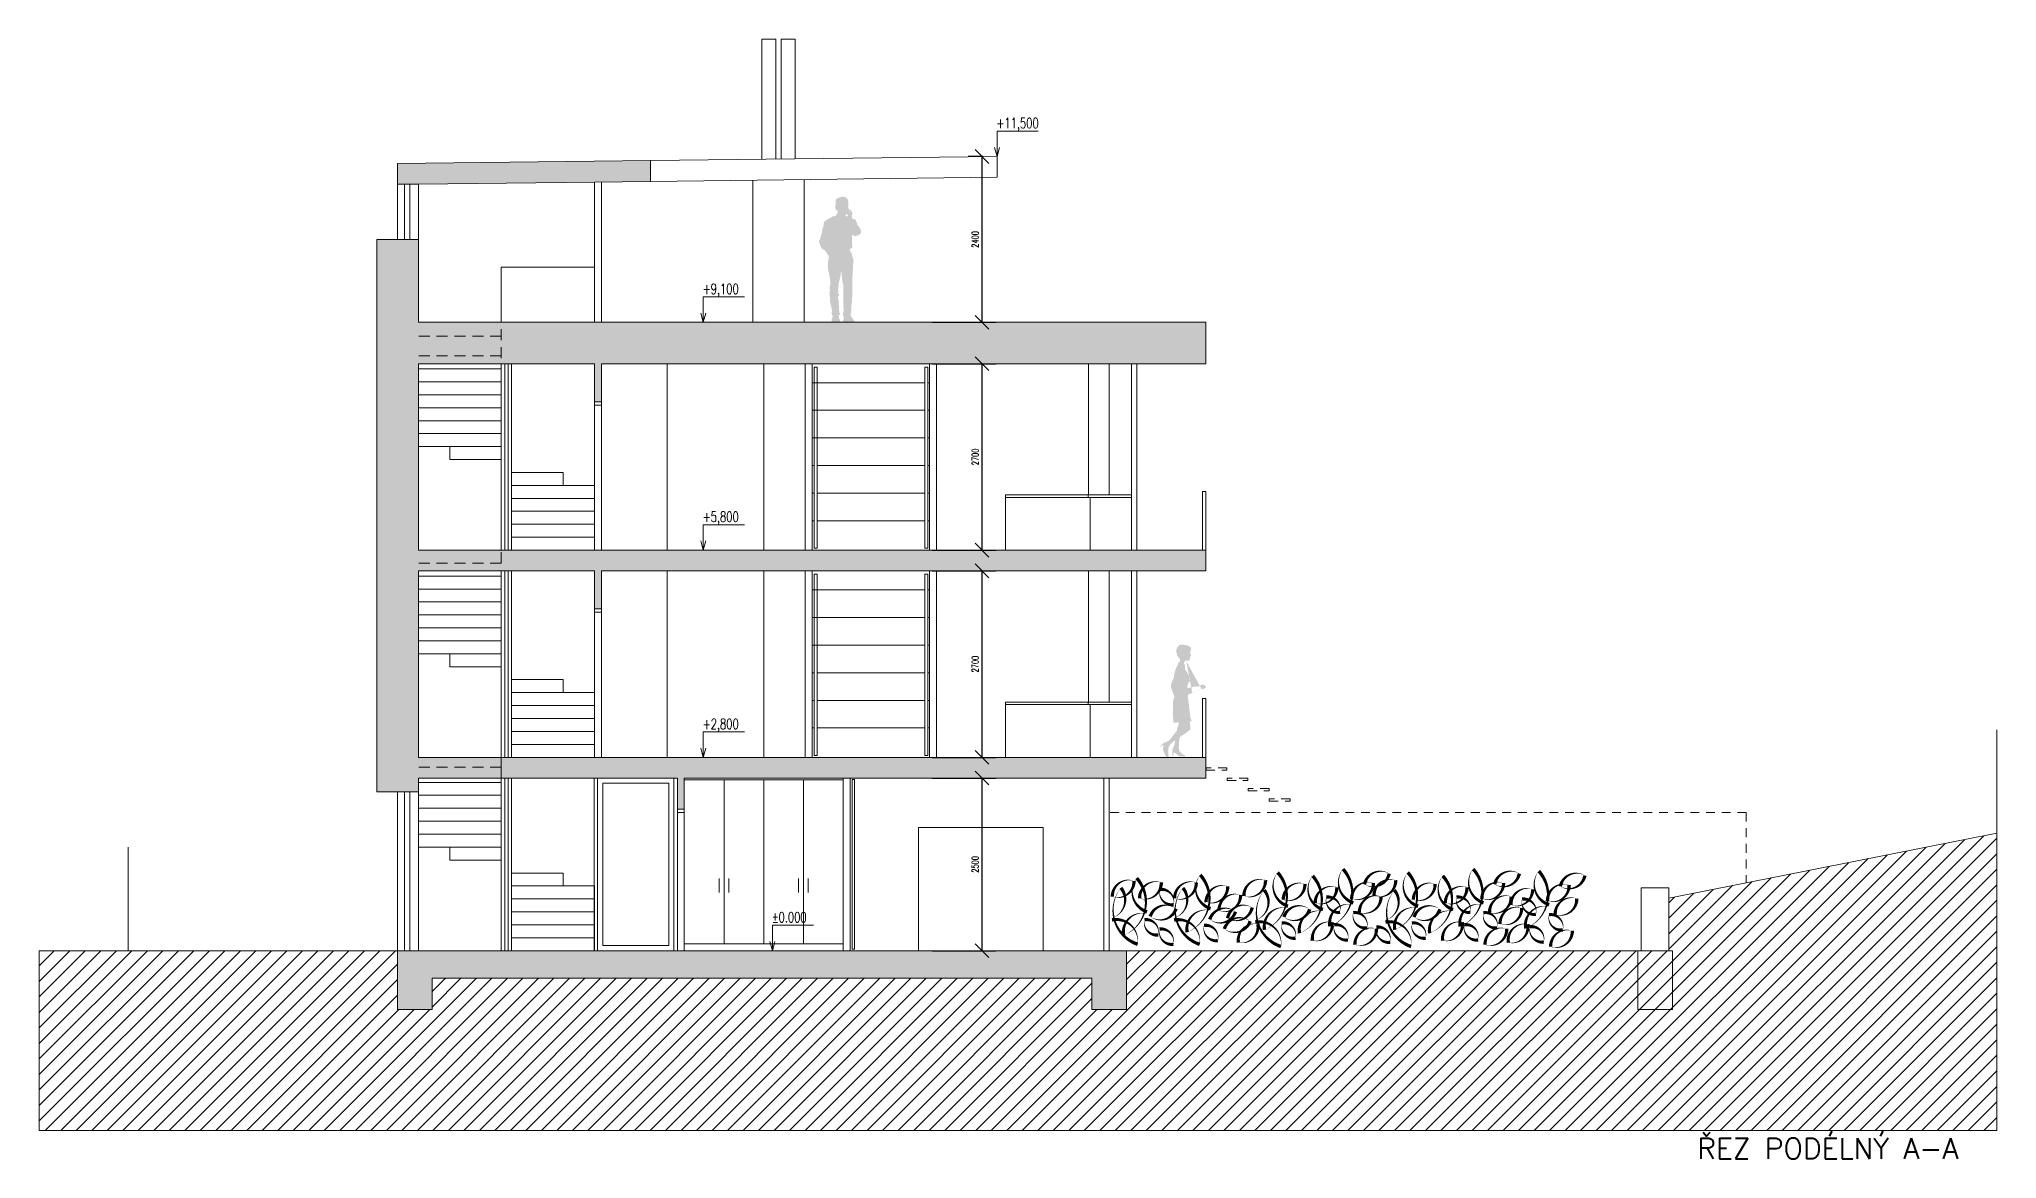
# Model space of a CAD drawing. Header units: metres. Extents: x -45 to 1930, y -347 to 488.
# Drawn here: x 159.48 to 187.81, y -93.53 to -77.32 of the extents above; entities that cross this region are included whole.
import ezdxf

# ---------------------------------------------------------------- set-up
doc = ezdxf.new("R2010")
doc.units = ezdxf.units.M
doc.header["$PDMODE"] = 3
for name, pattern in [('VERDECKT', [9.524999999999999, 6.35, -3.175]), ('ČERCHOVANÁ', [25.4, 12.7, -6.35, 0, -6.35]), ('ČÁRKOVANÁ', [19.049999999999997, 12.7, -6.35])]:
    doc.linetypes.add(name, pattern=pattern)
for name, color, linetype in [('2 lidi', 4, 'Continuous'), ('koty', 4, 'Continuous'), ('okna', 4, 'Continuous'), ('OSA', 7, 'ČERCHOVANÁ'), ('SRAFY', 3, 'Continuous'), ('zariz.predmety', 203, 'Continuous'), ('ZARIZOVAKY', 251, 'Continuous'), ('ZDIVO', 1, 'Continuous')]:
    doc.layers.add(name, color=color, linetype=linetype)
doc.layers.add('FLOATINGWINDOWS', color=2, linetype='Continuous', plot=False)
doc.layers.add('Standard', color=7, linetype='Continuous', lineweight=25)
doc.styles.add('ROMANS', font='romans.shx', dxfattribs={"width": 0.7})
doc.dimstyles.new('andr', dxfattribs={"dimtxt": 0.1, "dimasz": 0.2, "dimexe": 0.2, "dimexo": 0.2, "dimgap": 0.05, "dimtad": 1, "dimlfac": 1000, "dimrnd": 10, "dimtxsty": 'Standard', "dimblk": 'OBLIQUE', "dimcen": 2.5, "dimclrd": 7, "dimclre": 7, "dimclrt": 7, "dimadec": 0, "dimazin": 0, "dimtfac": 1, "dimtmove": 0, "dimatfit": 3, "dimldrblk": 'OBLIQUE', "dimfxl": 0, "dimarcsym": 0})

msp = doc.modelspace()

# ---------------------------------------------------------------- texts
at = {"layer": 'koty', "linetype": 'Continuous', "lineweight": 0, "char_height": 0.15, "width": 0.1157024255509214, "attachment_point": 1, "style": 'ROMANS'}
for s, insert in [('+11,500', (173.3323430207997, -78.4564988420364)), ('+9,100', (169.0800990684739, -80.85649884203643)), ('+5,800', (169.0800990684739, -84.15649884203641)), ('+2,800', (169.0800990684739, -87.15649884203643)), ('%%P0.000', (170.0808311215333, -89.95649884203654))]:
    msp.add_mtext(s, dxfattribs=dict(at, insert=insert))
at = {"layer": 'Standard', "color": 7, "linetype": 'ByBlock', "lineweight": 25, "style": 'ROMANS'}
msp.add_text('ŘEZ PODÉLNÝ A-A', height=0.3, dxfattribs=at).set_placement((183.4779634557968, -93.52946544904589))

# ---------------------------------------------------------------- blocks, each defined once
blk = doc.blocks.new('pan')
at = {"layer": '2 lidi'}
h = blk.add_hatch(color=254, dxfattribs=at)
h.dxf.hatch_style = 1
h.paths.add_polyline_path([(162.0869538203793, 139.2881764829906), (162.0869538203802, 139.3040680976421), (162.0750297976448, 139.3226083220937), (162.0392576611867, 139.4550384368357), (162.0392576611877, 139.473578639215), (162.0366078518141, 139.4868216661392), (162.0286584919477, 139.4987403660928), (162.0246838290792, 139.5146319807446), (162.0180593568384, 139.5702526320257), (162.0127597722185, 139.5821713319791), (161.9783125575056, 139.6073330588583), (161.9080931721995, 139.6457377905921), (161.8895446772204, 139.6589807954452), (161.8484729902626, 139.6629537101462), (161.8391987086449, 139.6735481052001), (161.8285995735329, 139.6947369394506), (161.8206502136666, 139.7079799443037), (161.8180004384219, 139.7357902589084), (161.8285995735358, 139.7490332858318), (161.8378738210261, 139.7490332858314), (161.851122765515, 139.7715464029088), (161.8550974283854, 139.7914109101872), (161.8537725407633, 139.8099511346381), (161.8484729902711, 139.8152483321651), (161.8471480685236, 139.8827876833992), (161.8391987086581, 139.9105980200758), (161.8232999889242, 139.9186747327599), (161.794152324704, 139.9311921630531), (161.766329548106, 139.941786580179), (161.7471185922498, 139.9444351899794), (161.7040595567926, 139.9364893826556), (161.6782241286919, 139.9153005484073), (161.6696123079481, 139.8934495948151), (161.6629878698305, 139.861004202027), (161.6623254089532, 139.829883136209), (161.6649751841987, 139.8146536629714), (161.6689498811956, 139.803397104432), (161.6696123079428, 139.800086353219), (161.6669625326964, 139.7980999069053), (161.6623254089508, 139.7861811848812), (161.6596756337032, 139.7630059263894), (161.6523887005835, 139.761019480076), (161.6338402056023, 139.7504250629522), (161.6232410363611, 139.7451278654262), (161.621253687862, 139.7411549507275), (161.6066798898773, 139.7047366653123), (161.6066798898769, 139.6961287165725), (161.6133043279902, 139.6537510701442), (161.6146292497409, 139.6424945116049), (161.6106545527428, 139.6325622579657), (161.6027051928761, 139.6279272018537), (161.5821693493957, 139.6193192531146), (161.5682579440327, 139.6166706433162), (161.5589836965421, 139.609386977405), (161.5384478530602, 139.5577392408238), (161.5384478530597, 139.5484691285985), (161.5073128403368, 139.5022512385431), (161.4940639299762, 139.4856974604049), (161.4900892329794, 139.4737787604535), (161.4854521092317, 139.460535733528), (161.4814774122341, 139.449941338475), (161.4808149854855, 139.4307389726106), (161.4847896483539, 139.4121987481596), (161.494726356719, 139.3996178847202), (161.5112875373282, 139.3910099359794), (161.5251989085633, 139.3830641286529), (161.5397727406732, 139.3784290725394), (161.5483845614165, 139.3771047676393), (161.5709077533936, 139.3751183213245), (161.5788571132605, 139.3777669311231), (161.5907811359974, 139.3797533774363), (161.6027051928623, 139.3896856310749), (161.6073423166075, 139.3916720773883), (161.613966788851, 139.3850505749618), (161.6106545527279, 139.3625374578843), (161.6086672042281, 139.3459837018183), (161.6126419012247, 139.3287677822668), (161.61330432797, 139.2877144407381), (161.6073423165999, 139.2546069065354), (161.6086672042219, 139.2340802357711), (161.6073423165973, 139.2075942260659), (161.6172790249623, 139.197661972426), (161.6325152838206, 139.1917026114129), (161.6431144530615, 139.1837568040864), (161.6431144530605, 139.1665408845352), (161.6384773293147, 139.1526357161973), (161.6278781600728, 139.1407170162448), (161.6152916764593, 139.1182038991676), (161.6073423165918, 139.1089337869427), (161.6113170135888, 139.0996636747171), (161.6080047774659, 139.0797991674386), (161.5887938216071, 139.0289461991966), (161.5921060577269, 138.9892171625672), (161.5967431814701, 138.9554474869498), (161.5954182938455, 138.9296236186591), (161.5974056082138, 138.8872459722306), (161.6013803052093, 138.8514898502998), (161.6046925413271, 138.7766668331539), (161.604030080448, 138.7150868208611), (161.6040300804455, 138.6693984452909), (161.604030080444, 138.6429124135142), (161.6053549680616, 138.5430603184881), (161.6027051928146, 138.5284930087361), (161.60535496806, 138.5145878403982), (161.6073423165584, 138.5066420330718), (161.6119794402991, 138.4285082647131), (161.6166165640419, 138.3874549231839), (161.6212536877853, 138.3576581622653), (161.6232410362831, 138.3397800792285), (161.6192663734124, 138.3172669621509), (161.625890845655, 138.2940917036584), (161.6219161486564, 138.2755514792078), (161.6265532724001, 138.2517140572301), (161.6311903961449, 138.2450925548036), (161.6298655085213, 138.2391331937916), (161.6292030817736, 138.2351603011641), (161.6338402055184, 138.2298630815658), (161.6265532723978, 138.2114554840405), (161.5960807205529, 138.1710643059999), (161.583494236938, 138.1551726913482), (161.5821693493143, 138.1465647205371), (161.5781946523166, 138.1439161328094), (161.5775322255685, 138.1326595742705), (161.5967431814238, 138.128353911439), (161.7398316931579, 138.128353911431), (161.7424814684054, 138.1505376352265), (161.7365194570377, 138.1591455839671), (161.7252578610506, 138.1922531181705), (161.7338696476657, 138.202847535295), (161.7358569961649, 138.2094690377209), (161.7424814684106, 138.2452251596513), (161.7424814684113, 138.2578060230897), (161.7312198724241, 138.2862785011806), (161.73850680555, 138.4040087013142), (161.735194569431, 138.4556564378969), (161.735856996186, 138.5913973038511), (161.7378443446894, 138.6748282697353), (161.7484434798043, 138.7033007478249), (161.7570553005511, 138.7788513700988), (161.7650046945501, 138.8487737241389), (161.7742789420407, 138.8567195314641), (161.7756038296608, 138.8037474899823), (161.8047514938756, 138.6805874874657), (161.806076381497, 138.6488042581626), (161.8100510443645, 138.6130481141601), (161.8127008537379, 138.5958322166802), (161.806076381493, 138.5759676873304), (161.8180004383566, 138.5600760726781), (161.8127008537351, 138.5455087629263), (161.8034266062445, 138.5375629556009), (161.7994519092458, 138.5163741434228), (161.8127008537325, 138.4978339189712), (161.8127008537307, 138.4647263847683), (161.8060763814859, 138.4475104872887), (161.8021016844839, 138.3799711139786), (161.7954772463627, 138.2700541383935), (161.7795784924996, 138.250189609044), (161.7848780771196, 138.2422438017183), (161.7915025493629, 138.2303251017645), (161.8021016844763, 138.2316494066635), (161.8007767968512, 138.194568957762), (161.7954772463577, 138.1813259529093), (161.7875278523617, 138.1641100333589), (161.7888527741124, 138.1535156383054), (161.7822283018683, 138.1482184187075), (161.7822283018672, 138.1283539114286), (161.7981270216011, 138.1283539114277), (161.8550974282931, 138.1283539114246), (161.9067682844929, 138.1336511089485), (161.9041185092478, 138.1548399211271), (161.8988189246273, 138.1588128358259), (161.905443396872, 138.1733801455777), (161.9027936216262, 138.1839745627027), (161.8921944523858, 138.199866177355), (161.8908695647638, 138.2210549895334), (161.9027936216293, 138.2382709090842), (161.9080931721225, 138.2501896090369), (161.9027936216312, 138.2740270310146), (161.8974940370114, 138.2899186456665), (161.9279665888635, 138.4210244555056), (161.9292914764901, 138.4832666092125), (161.9359159487354, 138.5097526409888), (161.9332661734909, 138.5415358702924), (161.9385657239843, 138.5561031800441), (161.9359159487385, 138.566697575098), (161.9292914764957, 138.5852377995489), (161.9292914764965, 138.5998051093009), (161.9332661734947, 138.6103995264257), (161.9319412858727, 138.632912643504), (161.9292914764997, 138.6567500654814), (161.921342116635, 138.6978033849393), (161.9412155333732, 138.818314799725), (161.9610889159815, 138.9070429631364), (161.9584391407406, 139.0037169559462), (161.9584391407414, 139.0182842656983), (161.9518146684981, 139.027554377924), (161.950489780876, 139.0460945803035), (161.9504897808766, 139.0580133023279), (161.9465151180078, 139.068607719453), (161.9491648932552, 139.0895313219237), (161.9531395561248, 139.092179909651), (161.9769876698559, 139.1305846413794), (161.9862619173461, 139.1305846413787), (161.9889116925932, 139.1451519732022), (162.0101099969493, 139.1703136780067), (162.0339580765508, 139.1795837902307), (162.0578061561533, 139.2087184097336), (162.0776795728873, 139.25374466596)])
h.paths.add_polyline_path([(161.6775617019299, 139.6551388081873), (161.6696123420636, 139.6657332253126), (161.6682874544408, 139.672354727739), (161.6709372296874, 139.6776519252657), (161.677561701931, 139.6750033375375), (161.6788865895549, 139.6882463423901), (161.6841861741758, 139.692219235017), (161.694785309289, 139.688246342389), (161.7027346691555, 139.6829491448622), (161.7080342537758, 139.6750033375358), (161.7027346691545, 139.6644089204114), (161.6894857587941, 139.6591117228852)], flags=16)
h.paths.add_polyline_path([(161.6828612865544, 139.7240024643206), (161.6788865895574, 139.7332725765461), (161.6841861741781, 139.7332725765458), (161.6868359494242, 139.7292996839183), (161.6881608370471, 139.7253267692197)], flags=16)
h.paths.add_polyline_path([(161.6378149025988, 139.7226781594235), (161.6417895654688, 139.7332725765482), (161.6576882852029, 139.7385697740739), (161.6484140377123, 139.7292996839207)], flags=16)
blk = doc.blocks.new('pani')
at = {"layer": '2 lidi'}
h = blk.add_hatch(color=254, dxfattribs=at)
h.dxf.hatch_style = 1
edge = h.paths.add_edge_path()
edge.add_arc((127.7125445816153, 160.006486360353), 0.01028382336285581, 420.15738032454817, 488.8546129559471, ccw=False)
edge.add_line((127.7176620107387, 160.0154065028369), (127.7783582332915, 159.9805854652282))
edge.add_line((127.7783582332914, 159.9805854652427), (127.7809165913757, 159.9788222169402))
edge.add_line((127.7809165913903, 159.9788222169403), (127.7854209083862, 159.9906496996842))
edge.add_line((127.7854209083862, 159.9906496996842), (127.7979952238018, 159.9868658494711))
edge.add_line((127.7979952237873, 159.9868658494709), (127.7966245649777, 159.9829710239397))
edge.add_arc((127.8113428024709, 159.9589328465416), 0.02818617547550026, 417.0679477813011, 481.47854875566, ccw=False)
edge.add_arc((127.8363472909044, 159.9319305097278), 0.05157620989337796, 418.01845477445363, 460.8190267398489, ccw=False)
edge.add_arc((127.871144863932, 159.935382854572), 0.04098401266637072, 416.40835059919965, 460.5166247991097, ccw=False)
edge.add_arc((127.9003467302377, 159.921918736599), 0.04804920557306866, 414.82660982852707, 457.80675219803874, ccw=False)
edge.add_arc((127.9334381769306, 159.9286379835297), 0.03300362912025683, 446.1076731388703, 459.43910268659516, ccw=False)
edge.add_ellipse((127.7831855234944, 159.9657042891761), major_axis=(4.767710159800002e-05, 0.1525491429022624), ratio=1, start_angle=268.4632272824393, end_angle=308.6852796007429)
edge.add_arc((127.9532235915376, 160.0890425072795), 0.05813163758922323, 158.3411392252194, 208.8232437894766, ccw=False)
edge.add_arc((128.2829918898679, 159.9580859601261), 0.4129509547384177, 509.84542816480837, 518.3411392252195, ccw=False)
edge.add_line((127.9259242002318, 160.1655254839354), (127.9772467674251, 160.2525012987063))
edge.add_line((127.977246767425, 160.2525012987063), (127.9695921220429, 160.2480359007918))
edge.add_line((127.9695921220575, 160.248035900792), (127.9713334645223, 160.3049558509132))
edge.add_line((127.9713334645369, 160.3049558509133), (127.9824033739032, 160.3065349386819))
edge.add_ellipse((127.9104880512265, 160.3144045131663), major_axis=(2.261029787446845e-05, 0.07234461504387459), ratio=1, start_angle=263.772972551509, end_angle=295.7567999352441)
edge.add_ellipse((127.9486275211316, 160.332397355421), major_axis=(9.431580590946066e-06, 0.03017757974244791), ratio=1, start_angle=-63.56876440195146, end_angle=-8.161781600616386)
edge.add_line((127.952921128489, 160.3622679319721), (127.9347493195701, 160.3610876902709))
edge.add_line((127.9347493195701, 160.3610876902709), (127.9153356416653, 160.3601461024701))
edge.add_line((127.9153356416653, 160.3601461024701), (127.9069196591664, 160.3608973631059))
edge.add_arc((127.9071906641746, 160.3639332913511), 0.003047999999882433, 242.03189565388118, 264.8989584059329, ccw=False)
edge.add_arc((127.9117950895971, 160.372604597898), 0.01286595756202403, 154.4370695807236, 242.0318956641819, ccw=False)
edge.add_ellipse((127.8903964518783, 160.3828772629093), major_axis=(3.39749671388752e-06, 0.01087073656630446), ratio=1, start_angle=244.2782288700299, end_angle=336.0300320934197)
edge.add_arc((127.8964540052171, 160.3980589986879), 0.005499525912215009, 218.4689438560781, 252.67045776487112, ccw=False)
edge.add_arc((127.8928329588443, 160.3970012995128), 0.002460705699389315, 112.5014554965395, 253.84200358566181, ccw=False)
edge.add_arc((127.9264550873292, 160.2877434212374), 0.116764206714937, 464.8255324046633, 467.2183602702706, ccw=False)
edge.add_ellipse((127.8864968013957, 160.4033759745351), major_axis=(3.266270599556832e-06, 0.01045086139359943), ratio=1, start_angle=254.730471834477, end_angle=298.4703152205136)
edge.add_ellipse((127.899334935775, 160.3936846345123), major_axis=(4.724786550842821e-06, 0.0151175745707964), ratio=1, start_angle=13.98793659864376, end_angle=18.38585519343384)
edge.add_arc((127.8927974465022, 160.4180499401981), 0.01017373547148671, 239.76627202114992, 280.0401234973605, ccw=False)
edge.add_arc((127.8923289021347, 160.4077490267882), 0.004893361121689614, 459.3217845640042, 522.0136342203881, ccw=False)
edge.add_ellipse((127.8850298147556, 160.4213260967814), major_axis=(3.407464731492455e-06, 0.01090263054666624), ratio=1, start_angle=216.6574919619548, end_angle=305.9071536944742)
edge.add_line((127.8938625996063, 160.4277174406202), (127.8835800853583, 160.4313722405207))
edge.add_line((127.8835800853583, 160.4313722405207), (127.8815901154271, 160.4327007120059))
edge.add_line((127.8815901154271, 160.4327007120059), (127.8799317725682, 160.4336971174532))
edge.add_line((127.8799317725683, 160.4336971174532), (127.8792688296787, 160.435357136576))
edge.add_line((127.8792688296641, 160.4353571365758), (127.8805967904553, 160.4386763453981))
edge.add_line((127.8805967904553, 160.4386763453981), (127.8958476399238, 160.4790017756807))
edge.add_ellipse((127.8929967137824, 160.4800799798012), major_axis=(9.526097348609021e-07, 0.003047999851137721), ratio=1, start_angle=249.3015727408036, end_angle=295.7861349120419)
edge.add_line((127.8957416206016, 160.4814050422783), (127.8902364484189, 160.4928091722846))
edge.add_ellipse((127.8012707534687, 160.4435278917216), major_axis=(3.178590939687923e-05, 0.1017031881624786), ratio=1, start_angle=-60.99845622198116, end_angle=-55.3296565672393)
edge.add_arc((127.9209822880197, 160.507862464376), 0.03663129635522555, 135.7257132444281, 190.2311754233157, ccw=False)
edge.add_ellipse((127.9352949870627, 160.4907022437285), major_axis=(1.840945125420034e-05, 0.05890345503399997), ratio=1, start_angle=43.51048625090534, end_angle=79.39821367104585)
edge.add_arc((127.9203550746537, 160.4991053868045), 0.04302458552665595, 511.6027414891749, 536.7327350482561, ccw=False)
edge.add_arc((127.8933479677804, 160.5288025782637), 0.01424106275010295, 159.227078187775, 220.4293366739411, ccw=False)
edge.add_line((127.8800326681541, 160.5338533864964), (127.8858349975386, 160.5502037836536))
edge.add_arc((127.9079354442382, 160.5279952232405), 0.03133129266364829, 472.9551379745943, 494.8601989201875, ccw=False)
edge.add_arc((127.9313178536703, 160.5368152896754), 0.04084976593513885, 444.49428659019543, 510.637321579843, ccw=False)
edge.add_arc((127.9649171513036, 160.5342694365348), 0.05241907521711254, 436.085596237834, 484.4860422774348, ccw=False)
edge.add_arc((128.0033833795227, 160.5413794793416), 0.05083968654026313, 432.8599268776603, 480.5756481870353, ccw=False)
edge.add_arc((128.0294055558131, 160.5496798265286), 0.04176669762452144, 371.59104919378694, 465.3258436312751, ccw=False)
edge.add_arc((128.042105257299, 160.5144281157976), 0.05196989680119713, 345.98163214273836, 417.1177074126011, ccw=False)
edge.add_arc((128.0574710586558, 160.4880779069111), 0.03766062098689137, 323.40085217692985, 381.43252356793823, ccw=False)
edge.add_arc((128.0285397621681, 160.4689419208247), 0.05925918435281793, 344.0111078675035, 356.79048428046303, ccw=False)
edge.add_arc((128.0655634108398, 160.444918188858), 0.0213782256404927, 328.47350699599156, 381.1133237976593, ccw=False)
edge.add_line((128.0837861777881, 160.4337396694219), (128.0510523455659, 160.3917328831945))
edge.add_ellipse((128.0735056506902, 160.3657333977667), major_axis=(1.07365290223593e-05, 0.03435293348819848), ratio=1, start_angle=40.83198619235218, end_angle=119.7331008917196)
edge.add_ellipse((128.0759369014176, 160.3562200870568), major_axis=(1.035443201485359e-05, 0.03313036397271098), ratio=1, start_angle=103.128597525191, end_angle=135.8095853943575)
edge.add_line((128.0528361172773, 160.3324719314291), (128.0623881329808, 160.3386129619096))
edge.add_line((128.0623881329809, 160.3386129618951), (128.0725430769628, 160.308093154467))
edge.add_line((128.0725430769628, 160.308093154467), (128.0687599614733, 160.3058862441331))
edge.add_arc((127.7165821392304, 160.0851644580096), 0.4156288312402539, 362.72738954519116, 392.076767465641, ccw=False)
edge.add_arc((128.0230277925261, 160.0220027199874), 0.1367379151637393, 372.2555414471916, 397.34078713459166, ccw=False)
edge.add_arc((128.0922561712336, 160.0069480302932), 0.07803577091989843, 366.01673463235653, 394.39351339598124, ccw=False)
edge.add_arc((128.0853082556427, 160.0008923427092), 0.08574375424968082, 350.4076005597608, 369.5565854519064, ccw=False)
edge.add_arc((128.0797448780431, 159.9791277865041), 0.09041790633793888, 326.33456072066906, 364.7430362013368, ccw=False)
edge.add_arc((127.9454976138095, 159.9666473885404), 0.212855870804186, 324.9985449311098, 349.8140676344604, ccw=False)
edge.add_arc((127.8268749620082, 159.7180990259224), 0.3191059606072086, 364.7558608529726, 383.34573302973877, ccw=False)
edge.add_arc((128.1038370944406, 159.7418344522894), 0.04113529345167623, 360.1485611448183, 363.7937174724356, ccw=False)
edge.add_line((128.1449722496099, 159.7419411110992), (128.1453837797029, 159.5832260930891))
edge.add_line((128.1453837797031, 159.5832260930746), (128.1398469220341, 159.5159103313543))
edge.add_line((128.1398469220341, 159.5159103313543), (128.134829923805, 159.4639634335262))
edge.add_arc((128.1285348205488, 159.4647966051702), 0.006350000000000562, 259.13489172980417, 352.46058876184054, ccw=False)
edge.add_line((128.1273378619451, 159.4585604372637), (128.0762029847299, 159.4649299974234))
edge.add_line((128.07620298473, 159.4649299974234), (128.0583345198666, 159.4661850941679))
edge.add_line((128.0583345198665, 159.4661850941824), (128.061894994264, 159.4383550933286))
edge.add_line((128.0618949942641, 159.4383550933286), (128.0685671754691, 159.4137697506342))
edge.add_line((128.0685671754692, 159.4137697506197), (128.0820952296431, 159.3828246990021))
edge.add_line((128.0820952296284, 159.3828246990165), (128.0893428152937, 159.3394229575684))
edge.add_arc((127.982602051, 159.2502488755286), 0.1390884886231232, 395.7851858075937, 399.87628238618254, ccw=False)
edge.add_arc((127.4951451579513, 158.7857361178429), 0.8113515537163977, 394.19771917250023, 402.28040332917396, ccw=False)
edge.add_ellipse((128.3112410741125, 159.3403068395917), major_axis=(5.480022221890836e-05, 0.1753405020471864), ratio=1, start_angle=124.2156261666667, end_angle=157.6726714494516)
edge.add_arc((128.2458160651454, 159.126034000767), 0.05211335945743379, 402.273187143879, 451.36023656277763, ccw=False)
edge.add_ellipse((128.4444320003529, 159.3065907644119), major_axis=(6.760346029346653e-05, 0.2163061423479677), ratio=1, start_angle=132.2910941380454, end_angle=146.726391685159)
edge.add_line((128.3257017605145, 159.1257829052634), (128.3238881857697, 159.1135207881462))
edge.add_line((128.3238881857552, 159.113520788146), (128.3084451631888, 159.1241359075377))
edge.add_line((128.3084451631887, 159.1241359075377), (128.3039736298048, 159.1282621471314))
edge.add_line((128.3039736298049, 159.1282621471314), (128.2858785519879, 159.1376939904929))
edge.add_line((128.2858785519879, 159.1376939904929), (128.2819549344195, 159.1360635112799))
edge.add_line((128.2819549344194, 159.1360635112799), (128.2805410414433, 159.129491552874))
edge.add_line((128.2805410414286, 159.1294915528884), (128.278794080307, 159.1181777955612))
edge.add_line((128.278794080307, 159.1181777955612), (128.2856662212047, 159.0980977957829))
edge.add_line((128.2856662212049, 159.0980977957684), (128.286976900491, 159.0760858404416))
edge.add_line((128.2869769004763, 159.076085840456), (128.2792262925046, 159.0470860476672))
edge.add_line((128.2792262925045, 159.0470860476672), (128.2672856124421, 159.0126623365342))
edge.add_line((128.2672856124421, 159.0126623365342), (128.2478307653736, 158.9797194659109))
edge.add_line((128.2478307653734, 158.9797194659255), (128.2183520266918, 158.9531989150192))
edge.add_line((128.2183520267066, 158.9531989150048), (128.2066477876098, 158.9492558371703))
edge.add_line((128.2066477875952, 158.9492558371701), (128.2029240108966, 158.9504704373126))
edge.add_line((128.202924010911, 158.9504704373274), (128.2041896698551, 158.9684892732368))
edge.add_line((128.2041896698551, 158.9684892732368), (128.2103115371808, 159.0014156253475))
edge.add_line((128.2103115371809, 159.001415625333), (128.2130943028058, 159.0545903333667))
edge.add_line((128.2130943028057, 159.0545903333812), (128.2075635378724, 159.0978655645165))
edge.add_line((128.2075635378871, 159.0978655645021), (128.1997529028023, 159.1222401600332))
edge.add_line((128.1997529028023, 159.1222401600332), (128.1736564524132, 159.1574295552277))
edge.add_line((128.1736564524132, 159.1574295552277), (128.13847251512, 159.1858330059042))
edge.add_line((128.13847251512, 159.1858330059042), (128.1159731708734, 159.2039857304917))
edge.add_ellipse((128.2682100498716, 159.1873434079397), major_axis=(4.786296198834154e-05, 0.1531438276103477), ratio=1, start_angle=83.77918592412509, end_angle=120.9883381173614)
edge.add_arc((128.0284242506485, 159.0434339361924), 0.1265116057038329, 357.8360208435755, 390.97043112319506, ccw=False)
edge.add_ellipse((128.7766190050349, 158.9675679743403), major_axis=(0.0001955925514645735, 0.6258240346816508), ratio=1, start_angle=83.49545622933275, end_angle=89.3577375330603)
edge.add_line((128.1508364813744, 158.9747786414744), (128.1396420539066, 158.9746321865877))
edge.add_line((128.1396420539067, 158.9746321865732), (128.1350277061706, 159.0276594353663))
edge.add_ellipse((128.1306521357947, 159.0280070510249), major_axis=(1.371832018897022e-06, 0.004389356560580007), ratio=1, start_angle=265.4756041301545, end_angle=386.9949361400867)
edge.add_ellipse((128.1988049001253, 158.8941170455751), major_axis=(4.832648715747855e-05, 0.1546269372142362), ratio=1, start_angle=26.99493614008674, end_angle=48.31789460879737)
edge.add_arc((128.0317003538676, 159.0430018301874), 0.06918236798137159, 276.77486161330796, 318.29998761463094, ccw=False)
edge.add_line((128.0398616799009, 158.9743025376491), (127.9644905558575, 158.9741470312433))
edge.add_line((127.9644905558721, 158.9741470312434), (127.96769602981, 158.9908079820544))
edge.add_ellipse((127.9447068779287, 159.1052586295324), major_axis=(3.648441442148625e-05, 0.1167366715413367), ratio=1, start_angle=191.3754970598137, end_angle=226.3235654547076)
edge.add_ellipse((127.9790508794839, 159.08626899549), major_axis=(2.482097396939064e-05, 0.07941796330145921), ratio=1, start_angle=219.0935125914507, end_angle=272.1836806674058)
edge.add_ellipse((127.3399873211286, 159.1085215244832), major_axis=(0.000224614212157791, 0.7186826463833345), ratio=1, start_angle=268.4829492313571, end_angle=275.6522754542194)
edge.add_ellipse((127.8360106376219, 159.1764834917612), major_axis=(6.850869878427165e-05, 0.2192025716875426), ratio=1, start_angle=-89.30295255477233, end_angle=-68.11093008585826)
edge.add_line((128.0394358646617, 159.2581410029335), (127.996667530766, 159.2847501993339))
edge.add_arc((128.6139196248974, 160.2306047132516), 1.129442742776673, 234.2600633318144, 236.87206709382582, ccw=False)
edge.add_line((127.9542040849187, 159.3138624836609), (127.8950979841812, 159.3604663960796))
edge.add_arc((127.9042669858275, 159.3720951179294), 0.01480870564250669, 173.7381535170441, 231.7449667642247, ccw=False)
edge.add_line((127.8895466317703, 159.3737103390494), (127.9009843522491, 159.4779482622338))
edge.add_line((127.9009843522491, 159.4779482622338), (127.879911739804, 159.4796737022951))
edge.add_arc((127.8804299479309, 159.4860025221008), 0.006350000000001204, 160.0299278343041, 265.31902449704654, ccw=False)
edge.add_line((127.8744617661774, 159.4881712329024), (127.8902968651639, 159.5317486196949))
edge.add_line((127.8902968651786, 159.5317486196805), (127.9021196187992, 159.6220875768831))
edge.add_line((127.9021196187847, 159.6220875768829), (127.9020852005659, 159.6226373656715))
edge.add_line((127.9020852005658, 159.6226373656715), (127.9154507557457, 159.7471094197007))
edge.add_line((127.9154507557457, 159.7471094197007), (127.9287509221187, 159.823381292872))
edge.add_line((127.9287509221187, 159.823381292872), (127.9263825536266, 159.8675091165634))
edge.add_arc((127.9545999935078, 159.9346114529635), 0.07279386967657109, 235.0165641503065, 247.1925880541017, ccw=False)
edge.add_arc((127.9276354881584, 159.9867486213552), 0.1127502323811959, 235.796702644434, 262.47219632415835, ccw=False)
edge.add_arc((127.8785457332291, 159.9866083463191), 0.09419989882836, 227.2097953127797, 261.27422402666645, ccw=False)
edge.add_arc((127.8257552703845, 159.9880953236745), 0.07149803490939582, 229.4789134838832, 260.98680299462166, ccw=False)
edge.add_line((127.7793010054635, 159.9337448842468), (127.7775843767935, 159.9295593409506))
edge.add_line((127.7775843767936, 159.9295593409506), (127.7643309444526, 159.9352714515504))
edge.add_line((127.7643309444527, 159.9352714515358), (127.7667678833286, 159.9416703911764))
edge.add_line((127.7667678833429, 159.9416703911911), (127.7344071048295, 159.9540576331064))
edge.add_line((127.7344071048296, 159.9540576331064), (127.7304781724453, 159.9473962147257))
edge.add_arc((127.7279270972523, 159.9489008495316), 0.002961741128500069, 261.05338379827754, 329.46771856180015, ccw=False)
edge.add_line((127.7274665046204, 159.9459751419334), (127.6933495867054, 159.9513461507566))
edge.add_line((127.6933495867055, 159.9513461507566), (127.6640421879898, 159.9760920488185))
edge.add_arc((127.6659529306052, 159.9783550055208), 0.002961741128501487, 128.8546129559471, 229.8237013657089, ccw=False)
edge.add_line((127.6640948930652, 159.9806614328427), (127.7060930623308, 160.0144947885323))
edge = h.paths.add_edge_path(flags=16)
edge.add_arc((128.1346859587969, 159.7428794037193), 0.01028382336285175, 360.1485611448183, 363.6714558781501, ccw=False)
edge.add_arc((128.1346859587969, 159.7428794037193), 0.01028382336285175, 360.1485611448183, 363.67145587815)
edge = h.paths.add_edge_path(flags=17)
edge.add_arc((128.1244029945704, 159.7425347255257), 0.0205676467257035, 360.1485611448183, 363.7108327839449, ccw=False)
edge.add_arc((128.1244029945704, 159.7425347255257), 0.0205676467257035, 360.1485611448183, 363.7108327839449)
edge = h.paths.add_edge_path(flags=16)
edge.add_arc((127.9276354881584, 159.9867486213552), 0.1127502323811998, 235.5357133074828, 235.796702644434, ccw=False)
edge.add_line((127.7344071048296, 159.9540576331064), (127.7330717515118, 159.9545687872025))
edge.add_line((127.956530631155, 160.3625023657362), (127.9529211285036, 160.3622679319723))
blk = doc.blocks.new('_OBLIQUE')
at = {"color": 0, "linetype": 'ByBlock'}
blk.add_line((-0.5, -0.5), (0.5, 0.5), dxfattribs=at)
blk = doc.blocks.new('*D30')
at = {"layer": 'Defpoints', "color": 0, "linetype": 'Continuous', "lineweight": 0}
for p in [(172.2047685476603, -88.01514352969554), (173.1250043995151, -88.01514352969554), (172.2047685476603, -90.51514352969556)]:
    blk.add_point(p, dxfattribs=at)
at = {"layer": 'koty', "color": 7, "linetype": 'Continuous', "lineweight": -2}
for p, q in [((172.4047685476603, -88.01514352969554), (173.3250043995151, -88.01514352969554)), ((173.1250043995151, -90.51514352969556), (173.1250043995151, -88.01514352969554)), ((172.4047685476603, -90.51514352969556), (173.3250043995151, -90.51514352969556))]:
    blk.add_line(p, q, dxfattribs=at)
at = {"layer": 'koty', "color": 7, "linetype": 'Continuous', "lineweight": -2, "xscale": 0.2, "yscale": 0.2, "zscale": 0.2}
for p, rotation in [((173.1250043995151, -88.01514352969554), 90), ((173.1250043995151, -90.51514352969556), 270)]:
    blk.add_blockref('_OBLIQUE', p, dxfattribs=dict(at, rotation=rotation))
at = {"layer": 'koty', "color": 7, "linetype": 'Continuous', "lineweight": 0, "insert": (173.0250043995151, -89.26514352969556), "char_height": 0.1, "attachment_point": 5, "rotation": 90.00000000000001, "style": 'ROMANS'}
blk.add_mtext('2500', dxfattribs=at)
blk = doc.blocks.new('*D32')
at = {"layer": 'Defpoints', "color": 0, "linetype": 'Continuous', "lineweight": 0}
for p in [(172.2047685476603, -85.01514352969558), (173.1250043995151, -85.01514352969558), (172.2047685476603, -87.71514352969554)]:
    blk.add_point(p, dxfattribs=at)
at = {"layer": 'koty', "color": 7, "linetype": 'Continuous', "lineweight": -2}
for p, q in [((172.4047685476603, -85.01514352969558), (173.3250043995151, -85.01514352969558)), ((173.1250043995151, -87.71514352969554), (173.1250043995151, -85.01514352969558)), ((172.4047685476603, -87.71514352969554), (173.3250043995151, -87.71514352969554))]:
    blk.add_line(p, q, dxfattribs=at)
at = {"layer": 'koty', "color": 7, "linetype": 'Continuous', "lineweight": -2, "xscale": 0.2, "yscale": 0.2, "zscale": 0.2}
for p, rotation in [((173.1250043995151, -85.01514352969558), 90), ((173.1250043995151, -87.71514352969554), 270)]:
    blk.add_blockref('_OBLIQUE', p, dxfattribs=dict(at, rotation=rotation))
at = {"layer": 'koty', "color": 7, "linetype": 'Continuous', "lineweight": 0, "insert": (173.0250043995151, -86.36514352969557), "char_height": 0.1, "attachment_point": 5, "rotation": 90.00000000000001, "style": 'ROMANS'}
blk.add_mtext('2700', dxfattribs=at)
blk = doc.blocks.new('*D33')
at = {"layer": 'Defpoints', "color": 0, "linetype": 'Continuous', "lineweight": 0}
for p in [(172.2047685476603, -82.01514352969558), (173.1250043995151, -82.01514352969558), (172.2047685476603, -84.71514352969554)]:
    blk.add_point(p, dxfattribs=at)
at = {"layer": 'koty', "color": 7, "linetype": 'Continuous', "lineweight": -2}
for p, q in [((172.4047685476603, -82.01514352969558), (173.3250043995151, -82.01514352969558)), ((173.1250043995151, -84.71514352969554), (173.1250043995151, -82.01514352969558)), ((172.4047685476603, -84.71514352969554), (173.3250043995151, -84.71514352969554))]:
    blk.add_line(p, q, dxfattribs=at)
at = {"layer": 'koty', "color": 7, "linetype": 'Continuous', "lineweight": -2, "xscale": 0.2, "yscale": 0.2, "zscale": 0.2}
for p, rotation in [((173.1250043995151, -82.01514352969558), 90), ((173.1250043995151, -84.71514352969554), 270)]:
    blk.add_blockref('_OBLIQUE', p, dxfattribs=dict(at, rotation=rotation))
at = {"layer": 'koty', "color": 7, "linetype": 'Continuous', "lineweight": 0, "insert": (173.0250043995151, -83.36514352969557), "char_height": 0.1, "attachment_point": 5, "rotation": 90.00000000000001, "style": 'ROMANS'}
blk.add_mtext('2700', dxfattribs=at)
blk = doc.blocks.new('*D34')
at = {"layer": 'Defpoints', "color": 0, "linetype": 'Continuous', "lineweight": 0}
for p in [(173.1250043995151, -79.01514352969554), (173.3419504572638, -79.01514352969554), (172.2047685476603, -81.41514352969557)]:
    blk.add_point(p, dxfattribs=at)
at = {"layer": 'koty', "color": 7, "linetype": 'Continuous', "lineweight": -2}
for p, q in [((173.1419504572638, -79.01514352969554), (172.9250043995151, -79.01514352969554)), ((173.1250043995151, -81.41514352969557), (173.1250043995151, -79.01514352969554)), ((172.4047685476602, -81.41514352969557), (173.3250043995151, -81.41514352969557))]:
    blk.add_line(p, q, dxfattribs=at)
at = {"layer": 'koty', "color": 7, "linetype": 'Continuous', "lineweight": -2, "xscale": 0.2, "yscale": 0.2, "zscale": 0.2}
for p, rotation in [((173.1250043995151, -79.01514352969554), 90), ((173.1250043995151, -81.41514352969557), 270)]:
    blk.add_blockref('_OBLIQUE', p, dxfattribs=dict(at, rotation=rotation))
at = {"layer": 'koty', "color": 7, "linetype": 'Continuous', "lineweight": 0, "insert": (173.0250043995151, -80.21514352969557), "char_height": 0.1, "attachment_point": 5, "rotation": 90.00000000000001, "style": 'ROMANS'}
blk.add_mtext('2400', dxfattribs=at)

# ---------------------------------------------------------------- dimensions: what is measured, and where the dimension line sits
at = {"layer": 'koty', "linetype": 'Continuous', "lineweight": 0}
for base, p1, p2, picture, middle in [((173.1250043995151, -79.01514352969554), (172.2047685476603, -81.41514352969557), (173.3419504572638, -79.01514352969554), '*D34', (173.0250043995151, -80.21514352969555)), ((173.1250043995151, -82.01514352969558), (172.2047685476603, -84.71514352969554), (172.2047685476603, -82.01514352969558), '*D33', (173.0250043995151, -83.36514352969556)), ((173.1250043995151, -85.01514352969558), (172.2047685476603, -87.71514352969554), (172.2047685476603, -85.01514352969558), '*D32', (173.0250043995151, -86.36514352969556)), ((173.1250043995151, -88.01514352969554), (172.2047685476603, -90.51514352969556), (172.2047685476603, -88.01514352969554), '*D30', (173.0250043995151, -89.26514352969555))]:
    dim = msp.add_linear_dim(base=base, p1=p1, p2=p2, angle=90, dimstyle='andr', override={"dimtxsty": 'ROMANS'}, dxfattribs=at)
    dim.commit()
    dim.dimension.update_dxf_attribs({"geometry": picture, "text_midpoint": middle})

# ---------------------------------------------------------------- hatches: boundary and pattern name
at = {"layer": 'SRAFY', "linetype": 'Continuous', "lineweight": 0}
h = msp.add_hatch(color=256, dxfattribs=at)
h.paths.add_polyline_path([(164.6648189725897, -79.11514352969562), (164.6648189725897, -79.41514352969558), (164.9648189725886, -79.41514352969558), (167.5148189725898, -79.38470351565657), (168.3265836088279, -79.37501326980419), (168.3265836088279, -79.07294335510211)])
h.paths.add_polyline_path([(164.9648189725897, -81.41514352969558), (164.9648189725896, -80.21514352969561), (164.3648189725897, -80.21514352969557), (164.3648189725897, -88.21514352969557), (164.9648189725896, -88.21514352969562), (164.9648189725896, -88.01514352969558), (166.1648189725897, -88.01514352969556), (166.1648189725897, -87.85834583779678), (166.1648189725897, -87.71514352969555), (164.9648189725897, -87.71514352969554), (164.9648189725897, -85.0151435296956), (167.5148189725897, -85.0151435296956), (167.5148189725898, -85.56514352969553), (167.6148189725897, -85.56514352969555), (167.6148189725897, -85.01514352969562), (176.3648189725896, -85.01514352969558), (176.3648189725896, -84.71514352969555), (171.1648189725896, -84.71514352969554), (167.5148189725897, -84.71514352969555), (164.9648189725897, -84.71514352969555), (164.9648189725897, -82.01514352969558), (167.5148189725897, -82.01514352969558), (167.5148189725897, -82.56514352969552), (167.6148189725897, -82.56514352969552), (167.6148189725897, -82.01514352969556), (171.1648189725896, -82.01514352969556), (176.3648189725896, -82.01514352969558), (176.3648189725896, -81.41514352969557)])
h.paths.add_polyline_path([(167.5148189725897, -87.71514352969555), (166.1648189725897, -87.71514352969554), (166.1648189725897, -88.01514352969558), (167.6148189725897, -88.01514352969556), (168.7148189725895, -88.01514352969555), (168.7148189725895, -88.46514352969558), (168.8148189725896, -88.4651435296956), (168.8148189725895, -88.01514352969555), (174.7148189725896, -88.01514352969554), (176.3648189725896, -88.01514352969556), (176.3648189725896, -87.71514352969554)])
h.paths.add_polyline_path([(164.6648189725897, -90.51514352969556), (164.6648189725897, -91.36514352969556), (165.1648189725897, -91.36514352969556), (165.1648189725897, -90.91514352969557), (174.7160581434052, -90.91514352969557), (174.7160581434052, -91.36514352969556), (175.2160581434052, -91.36514352969556), (175.2160581434052, -90.51514352969556)])
h = msp.add_hatch(dxfattribs=at)
h.set_pattern_fill('ANSI31', color=251, scale=0.05, style=0)
h.set_pattern_definition([(45, (0, -32.43899514585473), (-0.1122532015133644, 0.1122532015133644), [])])
h.paths.add_polyline_path([(159.4758091113747, -90.51514352969556), (160.7648189725897, -90.51514352969556), (164.6648189725897, -90.51514352969556), (164.6648189725897, -91.36514352969556), (165.1648189725897, -91.36514352969556), (165.1648189725897, -90.91514352969557), (174.7160581434052, -90.91514352969557), (174.7160581434052, -91.36514352969556), (175.2160581434052, -91.36514352969556), (175.2160581434052, -90.51514352969556), (183.0648189725896, -90.51514352969556), (183.0648189725895, -89.75519551047591), (187.8148189725896, -88.81514352969559), (187.8148189725896, -93.11691394018544), (159.4758091113747, -93.11691394018544)])

# ---------------------------------------------------------------- linework, layer by layer
at = {"linetype": 'Continuous', "lineweight": 0}
for points in [[(170.6959836390944, -82.06377247398255), (170.6959836390944, -84.68668900131102), (170.7379056109245, -84.68668900131102), (170.7379056109245, -82.06377247398255)], [(170.6959836390944, -85.06377247398252), (170.6959836390944, -87.686689001311), (170.7379056109245, -87.686689001311), (170.7379056109245, -85.06377247398252)]]:
    msp.add_lwpolyline(points, close=True, dxfattribs=at)
for points in [[(172.3383398644863, -82.06377247398255), (172.2964178926563, -82.06377247398255), (172.2964178926563, -84.68668900131102), (172.3383398644863, -84.68668900131102), (172.3383398644863, -82.06377247398255)], [(172.3383398644863, -85.06377247398252), (172.2964178926563, -85.06377247398252), (172.2964178926563, -87.686689001311), (172.3383398644863, -87.686689001311), (172.3383398644863, -85.06377247398252)]]:
    msp.add_lwpolyline(points, dxfattribs=at)
at = {"layer": 'FLOATINGWINDOWS', "linetype": 'Continuous', "lineweight": 0, "flags": 128}
msp.add_lwpolyline([(159.4758091113747, -90.51514352969556), (160.7648189725897, -90.51514352969556), (164.6648189725897, -90.51514352969556), (164.6648189725897, -91.36514352969556), (165.1648189725897, -91.36514352969556), (165.1648189725897, -90.91514352969557), (174.7160581434052, -90.91514352969557), (174.7160581434052, -91.36514352969556), (175.2160581434052, -91.36514352969556), (175.2160581434052, -90.51514352969556), (183.0648189725896, -90.51514352969556), (183.0648189725895, -89.75519551047591), (187.8148189725896, -88.81514352969559), (187.8148189725896, -93.11691394018544), (159.4758091113747, -93.11691394018544)], close=True, dxfattribs=at)
at = {"layer": 'koty', "linetype": 'Continuous', "lineweight": 0}
for p, q in [((173.3419504572638, -79.01514352969542), (173.3419504572638, -78.64758094418855)), ((173.3419504572638, -78.64758094418855), (173.9387866181165, -78.64758094418855)), ((173.3419504572637, -79.01514352969542), (173.3053914776254, -78.88221966613568)), ((173.3419504572638, -79.01514352969542), (173.3785094369022, -78.88221966613568)), ((169.089706504938, -81.41514352969546), (169.089706504938, -81.04758094418858)), ((169.089706504938, -81.04758094418858), (169.6865426657907, -81.04758094418858)), ((169.0897065049379, -81.41514352969546), (169.0531475252996, -81.28221966613572)), ((169.089706504938, -81.41514352969546), (169.1262654845764, -81.28221966613572)), ((169.089706504938, -84.71514352969544), (169.089706504938, -84.34758094418856)), ((169.089706504938, -84.34758094418856), (169.6865426657907, -84.34758094418856)), ((169.0897065049379, -84.71514352969544), (169.0531475252996, -84.5822196661357)), ((169.089706504938, -84.71514352969544), (169.1262654845764, -84.5822196661357)), ((169.089706504938, -87.71514352969545), (169.089706504938, -87.34758094418858)), ((169.089706504938, -87.34758094418858), (169.6865426657907, -87.34758094418858)), ((169.089706504938, -87.71514352969545), (169.0531475252996, -87.58221966613571)), ((169.089706504938, -87.71514352969545), (169.1262654845764, -87.58221966613571)), ((170.0904385579974, -90.51514352969556), (170.053879578359, -90.38221966613582)), ((170.0904385579974, -90.51514352969556), (170.0904385579974, -90.14758094418869)), ((170.0904385579974, -90.14758094418869), (170.6872747188502, -90.14758094418869)), ((170.0904385579974, -90.51514352969556), (170.1269975376358, -90.38221966613582))]:
    msp.add_line(p, q, dxfattribs=at)
at = {"layer": 'okna', "linetype": 'Continuous', "lineweight": 0}
for p, q in [((164.6648189725897, -88.21514352969561), (164.6648189725897, -90.51514352969558)), ((164.7648189725897, -88.2151435296956), (164.7648189725897, -90.51514352969556)), ((164.8398189725897, -90.51514352969551), (164.8398189725888, -88.21514352969561))]:
    msp.add_line(p, q, dxfattribs=at)
at = {"layer": 'OSA', "linetype": 'Continuous', "lineweight": 0}
msp.add_lwpolyline([(171.2803702884569, -90.49145519111319), (171.2463941865111, -90.49145519111319), (171.2463941865111, -88.0361685809862), (171.2803702884569, -88.0361685809862)], close=True, dxfattribs=at)
at = {"layer": 'SRAFY', "linetype": 'Continuous', "lineweight": 0}
for p, q in [((173.3419504572638, -79.01514352969554), (168.3265836088279, -79.0729433551021)), ((173.3419504572638, -79.01514352969554), (173.3419504572638, -79.31514352969553)), ((168.3265836088279, -79.37501326980421), (173.3419504572638, -79.31514352969553)), ((164.6648189725897, -79.41514352969557), (164.6648189725896, -80.2151435296956)), ((164.9648189725897, -79.41514352969557), (164.6648189725897, -79.41514352969557)), ((164.7648189725897, -79.41514352969558), (164.7648189725896, -80.21514352969561)), ((164.8398189725897, -79.4151435296956), (164.8398189725896, -80.21514352969562)), ((164.9648189725896, -80.21514352969562), (164.9648189725896, -79.41514352969557)), ((167.5148189725898, -79.38470351565657), (167.5148189725897, -81.41514352969557)), ((167.6148189725897, -79.38350978961581), (167.6148189725897, -81.41514352969557)), ((166.1648189725897, -81.41514352969557), (166.1648189725897, -80.61514352969556)), ((166.1648189725897, -80.61514352969556), (167.5148189725897, -80.61514352969556)), ((166.1648189725897, -82.09014352969555), (164.9648189725897, -82.09014352969555)), ((166.1648189725897, -82.01514352969562), (166.1648189725897, -84.71514352969555)), ((166.2148189725897, -82.01514352969562), (166.2148189725897, -84.71514352969555)), ((166.2648189725898, -82.01514352969565), (166.2648189725898, -84.71514352969555)), ((166.3148189725897, -82.01514352969565), (166.3148189725898, -84.71514352969555)), ((168.5648189725897, -82.01514352969556), (168.5648189725897, -84.71514352969555)), ((170.5648189725896, -82.01514352969556), (170.5648189725896, -84.71514352969555)), ((170.5648189725896, -82.01514352969554), (170.5648189725896, -84.71514352969552)), ((170.6648189725896, -82.01514352969554), (170.6648189725896, -84.71514352969552)), ((172.364818972613, -82.01514352969556), (172.364818972613, -84.71514352969555)), ((172.364818972613, -82.01514352969554), (172.364818972613, -84.71514352969552)), ((172.464818972613, -82.01514352969554), (172.464818972613, -84.71514352969552)), ((175.2898189726362, -82.01514352969551), (175.2898189726362, -84.71514352969552)), ((175.3648189726362, -82.01514352969556), (175.3648189726362, -84.71514352969552)), ((175.3648189726362, -82.01514352969555), (175.3648189726362, -84.71514352969555)), ((166.1648189725897, -82.27764352969555), (164.9648189725897, -82.27764352969555)), ((166.1648189725897, -82.46514352969555), (164.9648189725897, -82.46514352969555)), ((166.1648189725897, -82.65264352969555), (164.9648189725897, -82.65264352969555)), ((167.6148189725897, -82.56514352969552), (167.5148189725897, -82.56514352969552)), ((167.5148189725897, -82.61514352969553), (167.5148189725897, -84.71514352969555)), ((167.6148189725896, -82.61514352969553), (167.6148189725896, -84.71514352969555)), ((166.1648189725897, -82.84014352969555), (164.9648189725897, -82.84014352969555)), ((166.1648189725897, -83.02764352969555), (164.9648189725897, -83.02764352969555)), ((175.3648189726362, -83.01514352969556), (175.3648189726362, -84.71514352969552)), ((166.1648189725897, -83.21514352969555), (164.9648189725897, -83.21514352969555)), ((165.4195522426651, -83.21514352969558), (165.4195522426651, -83.40264352969555)), ((166.1648189725897, -83.40264352969555), (165.4195522426651, -83.40264352969555)), ((166.3148189725898, -83.59014352969555), (167.0600857025142, -83.59014352969555)), ((167.0600857025142, -83.59014352969555), (167.0600857025142, -83.77764352969552)), ((166.3148189725898, -83.77764352969555), (167.5148189725897, -83.77764352969555)), ((176.3648189725896, -83.86514352969556), (176.3148189725896, -83.86514352969556)), ((176.3148189725896, -83.86514352969556), (176.3148189725896, -84.71514352969555)), ((176.3648189725896, -84.71514352969555), (176.3648189725896, -83.86514352969556)), ((166.3148189725898, -83.96514352969555), (167.5148189725897, -83.96514352969555)), ((166.3148189725898, -84.15264352969555), (167.5148189725897, -84.15264352969555)), ((166.3148189725898, -84.34014352969555), (167.5148189725897, -84.34014352969555)), ((166.3148189725898, -84.52764352969555), (167.5148189725897, -84.52764352969555)), ((166.1648189725897, -85.01514352969562), (166.1648189725897, -87.71514352969555)), ((166.2148189725897, -85.01514352969562), (166.2148189725897, -87.71514352969555)), ((166.2648189725898, -85.01514352969565), (166.2648189725898, -87.71514352969555)), ((166.3148189725897, -85.01514352969565), (166.3148189725897, -87.71514352969555)), ((168.5648189725897, -85.01514352969554), (168.5648189725897, -87.71514352969552)), ((170.5648189725896, -85.01514352969554), (170.5648189725896, -87.71514352969552)), ((170.5648189725896, -85.01514352969551), (170.5648189725896, -87.7151435296955)), ((170.6648189725896, -85.01514352969551), (170.6648189725896, -87.7151435296955)), ((172.364818972613, -85.01514352969554), (172.364818972613, -87.71514352969552)), ((172.364818972613, -85.01514352969551), (172.364818972613, -87.7151435296955)), ((172.464818972613, -85.01514352969551), (172.464818972613, -87.7151435296955)), ((175.2898189726362, -85.01514352969548), (175.2898189726362, -87.7151435296955)), ((175.3648189726362, -85.01514352969554), (175.3648189726362, -87.7151435296955)), ((166.1648189725897, -85.09014352969555), (164.9648189725897, -85.09014352969555)), ((166.1648189725897, -85.27764352969555), (164.9648189725897, -85.27764352969555)), ((166.1648189725897, -85.46514352969555), (164.9648189725897, -85.46514352969555)), ((167.6148189725897, -85.56514352969553), (167.5148189725897, -85.56514352969553)), ((166.1648189725897, -85.65264352969555), (164.9648189725897, -85.65264352969555)), ((166.1648189725897, -85.84014352969555), (164.9648189725897, -85.84014352969555)), ((167.5148189725897, -85.61514352969556), (167.5148189725897, -87.71514352969557)), ((167.6148189725897, -85.61514352969554), (167.6148189725897, -87.71514352969555)), ((166.1648189725897, -86.02764352969555), (164.9648189725897, -86.02764352969555)), ((166.1648189725897, -86.21514352969555), (164.9648189725897, -86.21514352969555)), ((165.4195522426651, -86.21514352969558), (165.4195522426651, -86.40264352969555)), ((166.1648189725897, -86.40264352969555), (165.4195522426651, -86.40264352969555)), ((166.3148189725897, -86.59014352969555), (167.0600857025142, -86.59014352969555)), ((167.0600857025142, -86.59014352969555), (167.0600857025142, -86.77764352969552)), ((166.3148189725897, -86.77764352969555), (167.5148189725897, -86.77764352969555)), ((166.3148189725898, -86.96514352969555), (167.5148189725897, -86.96514352969555)), ((176.3648189725896, -86.86514352969553), (176.3148189725896, -86.86514352969553)), ((176.3148189725896, -86.86514352969553), (176.3148189725896, -87.71514352969552)), ((176.3648189725896, -87.71514352969552), (176.3648189725896, -86.86514352969553)), ((166.3148189725898, -87.15264352969555), (167.5148189725897, -87.15264352969555)), ((166.3148189725898, -87.34014352969555), (167.5148189725897, -87.34014352969555)), ((166.3148189725898, -87.52764352969555), (167.5148189725897, -87.52764352969555)), ((187.8148189725896, -88.81514352969559), (187.8148189725896, -87.31514352969559)), ((166.1648189725897, -88.07764352969556), (164.9648189725897, -88.07764352969556)), ((166.1648189725897, -87.85834583779678), (166.1648189725897, -90.51514352969556)), ((166.2148189725897, -88.01514352969554), (166.2148189725897, -90.51514352969556)), ((166.2648189725898, -88.01514352969556), (166.2648189725898, -90.51514352969556)), ((166.3148189725897, -88.01514352969556), (166.3148189725897, -90.51514352969556)), ((167.5090271574105, -88.01514352969556), (167.5090271574104, -90.51514352969556)), ((167.5590271574104, -88.01514352969556), (167.5590271574104, -90.51514352969556)), ((168.6648189725895, -88.01514352969556), (168.6648189725895, -90.51514352969556)), ((171.1148189725896, -88.01514352969556), (171.1148189725896, -90.51514352969558)), ((171.2148189725896, -88.01514352969556), (171.2148189725896, -90.51514352969558)), ((174.8898189725896, -88.01514352969556), (174.8898189725896, -90.51514352969559)), ((174.9648189725896, -88.01514352969556), (174.9648189725896, -90.51514352969559)), ((164.9648189725896, -88.21514352969561), (164.9648189725897, -90.51514352969559)), ((166.1648189725897, -88.26514352969556), (164.9648189725897, -88.26514352969556)), ((166.1648189725897, -88.45264352969556), (164.9648189725897, -88.45264352969556)), ((166.1648189725897, -88.64014352969556), (164.9648189725897, -88.64014352969556)), ((168.8148189725895, -88.4651435296956), (168.7148189725895, -88.46514352969558)), ((168.7148189725895, -88.51514352969558), (168.7148189725896, -90.51514352969558)), ((168.8148189725895, -88.51514352969559), (168.8148189725896, -90.51514352969558)), ((166.1648189725897, -88.82764352969556), (164.9648189725897, -88.82764352969556)), ((172.2047685476603, -88.73078897867958), (172.2047685476603, -90.51514352969558)), ((172.2047685476603, -88.73078897867957), (174.0086206355686, -88.73078897867957)), ((174.0086206355686, -88.73078897867958), (174.0086206355686, -90.51514352969558)), ((187.8148189725896, -88.81514352969559), (183.0648189725896, -89.75519551047591)), ((187.8148189725896, -88.81514352969559), (187.8148189725896, -90.51514352969559)), ((187.8148189725896, -90.51514352969559), (187.8148189725896, -88.81514352969559)), ((160.7648189725897, -90.51514352969556), (160.7648189725897, -89.01514352969556)), ((166.1648189725897, -89.01514352969556), (164.9648189725897, -89.01514352969556)), ((165.4195522426651, -89.01514352969559), (165.4195522426651, -89.20264352969556)), ((166.1648189725897, -89.20264352969556), (165.4195522426651, -89.20264352969556)), ((166.3148189725897, -89.39014352969556), (167.0600857025142, -89.39014352969556)), ((167.0600857025142, -89.39014352969556), (167.0600857025142, -89.57764352969554)), ((166.3148189725897, -89.57764352969556), (167.5148189725897, -89.57764352969556)), ((166.3148189725898, -89.76514352969556), (167.5148189725897, -89.76514352969556)), ((167.5148189725897, -89.57764352969556), (167.5148189725897, -90.51514352969558)), ((182.6648189725896, -89.60509539858856), (182.6648189725896, -90.51514352969559)), ((182.6648189725896, -89.60509539858856), (183.0648189725895, -89.60509539858856)), ((183.0648189725895, -89.60509539858856), (183.0648189725896, -90.51514352969556)), ((166.3148189725898, -89.95264352969556), (167.5148189725897, -89.95264352969556)), ((166.3148189725898, -90.14014352969556), (167.5148189725897, -90.14014352969556)), ((166.3148189725898, -90.32764352969556), (167.5148189725897, -90.32764352969556)), ((164.6648189725897, -90.51514352969556), (159.4758091113747, -90.51514352969556)), ((159.4758091113747, -90.51514352969556), (159.4758091113747, -93.11691394018544)), ((164.6648189725897, -90.51514352969556), (160.7648189725897, -90.51514352969556)), ((164.6648189725897, -90.51514352969556), (164.6648189725897, -91.36514352969556)), ((183.1197563444434, -90.51514352969556), (175.2160581434052, -90.51514352969556)), ((175.2160581434052, -91.36514352969556), (175.2160581434052, -90.51514352969556)), ((182.6197563444434, -90.51514352969525), (182.6197563444434, -91.36514352969525)), ((183.1197563444434, -91.36514352969525), (183.1197563444434, -90.51514352969525)), ((187.8148189725896, -90.51514352969559), (187.8148189725896, -93.11691394018544)), ((165.1648189725897, -91.36514352969556), (165.1648189725897, -90.91514352969556)), ((174.7160581434052, -90.91514352969554), (165.1648189725896, -90.91514352969557)), ((174.7160581434052, -90.91514352969556), (174.7160581434052, -91.36514352969556)), ((164.6648189725897, -91.36514352969556), (165.1648189725897, -91.36514352969556)), ((174.7160581434052, -91.36514352969556), (175.2160581434052, -91.36514352969556)), ((182.6197563444434, -91.36514352969525), (183.1197563444434, -91.36514352969525)), ((159.4758091113747, -93.11691394018544), (187.8148189725896, -93.11691394018544))]:
    msp.add_line(p, q, dxfattribs=at)
at = {"layer": 'SRAFY', "linetype": 'VERDECKT', "lineweight": 0, "ltscale": 0.025}
for p, q in [((166.1648189725897, -81.61514352969556), (164.9648189725897, -81.61514352969556)), ((166.1648189725897, -81.51514352969556), (166.1648189725897, -82.01514352969562)), ((166.1648189725897, -81.90264352969555), (164.9648189725897, -81.90264352969555)), ((166.1648189725897, -84.90264352969555), (166.1648189725897, -84.71514352969555)), ((166.1648189725897, -84.90264352969555), (164.9648189725897, -84.90264352969555)), ((166.1648189725897, -87.71514352969555), (166.1648189725897, -88.01514352969556)), ((166.1648189725897, -87.85834583779678), (164.9648189725897, -87.85834583779678))]:
    msp.add_line(p, q, dxfattribs=at)
at = {"layer": 'SRAFY', "linetype": 'ČÁRKOVANÁ', "lineweight": 0, "ltscale": 0.01}
for p, q in [((184.1881427398939, -88.51514352969556), (174.9648189725896, -88.51514352969554)), ((184.1881427398939, -88.51514352969558), (184.1881427398939, -89.53288335626284))]:
    msp.add_line(p, q, dxfattribs=at)
at = {"layer": 'SRAFY', "linetype": 'Continuous', "lineweight": 0}
msp.add_lwpolyline([(167.6340271574104, -88.09014352969557), (168.5898189725895, -88.09014352969557), (168.5898189725895, -90.44014352969556), (167.6340271574104, -90.44014352969556)], close=True, dxfattribs=at)
at = {"layer": 'SRAFY', "linetype": 'ČÁRKOVANÁ', "lineweight": 0, "ltscale": 0.01}
for points in [[(176.3694566227767, -87.86514352969556), (176.3694566227767, -87.90014352969555), (176.6694566227767, -87.90014352969555), (176.6694566227767, -87.86514352969556)], [(176.6740942729638, -88.01514352969556), (176.6740942729638, -88.05014352969556), (176.9740942729638, -88.05014352969556), (176.9740942729638, -88.01514352969556)], [(176.9787319231509, -88.16514352969557), (176.9787319231509, -88.20014352969557), (177.2787319231509, -88.20014352969557), (177.2787319231509, -88.16514352969557)], [(177.2833695733379, -88.31514352969558), (177.2833695733379, -88.35014352969557), (177.583369573338, -88.35014352969557), (177.583369573338, -88.31514352969558)]]:
    msp.add_lwpolyline(points, close=True, dxfattribs=at)
at = {"layer": 'zariz.predmety', "color": 253, "linetype": 'Continuous', "ltscale": 0.001}
for points in [[(175.324749282759, -89.50370653307093, 0, 0, 0.5205670505517462), (175.324749282759, -89.50370653307093, 0, 0.05, 0.5205670505517462), (175.0110084850937, -89.7336510185599, 0, 0.05, 0.5205670505517462), (175.324749282759, -89.50370653307093, 0.05, 0.05, 0)], [(175.3626400380098, -89.463252203748, 0, 0, 0.5205670505517462), (175.3626400380098, -89.463252203748, 0, 0.05, 0.5205670505517462), (175.5124710711736, -89.95161464817383, 0, 0.05, 0.5205670505517462), (175.4907905840433, -89.97471606910543, 0, 0.05, 0.5205670505517462), (175.173696285837, -90.29408800071894, 0, 0.05, 0.5205670505517462), (175.3626400380098, -89.463252203748, 0.05, 0.05, 0)], [(175.7189636178525, -89.52683297973886, 0, 0, 0.5205670505517462), (175.7189636178525, -89.52683297973886, 0, 0.05, 0.5205670505517462), (175.4052228201727, -89.75677746522638, 0, 0.05, 0.5205670505517462), (175.7189636178525, -89.52683297973886, 0.05, 0.05, 0)], [(176.2258502342999, -89.52902927842172, 0, 0, 0.5205670505517462), (176.2258502342999, -89.52902927842172, 0, 0.05, 0.5205670505517462), (175.9121094366475, -89.75897376392678, 0, 0.05, 0.5205670505517462), (176.2258502342999, -89.52902927842172, 0.05, 0.05, 0)], [(176.282758207552, -89.41713804597865, 0, 0, 0.5205670505517462), (176.282758207552, -89.41713804597865, 0, 0.05, 0.5205670505517462), (176.4325892407142, -89.90550049041894, 0, 0.05, 0.5205670505517462), (176.4109087536114, -89.92860191136813, 0, 0.05, 0.5205670505517462), (176.0938144553922, -90.24797384296559, 0, 0.05, 0.5205670505517462), (176.282758207552, -89.41713804597865, 0.05, 0.05, 0)], [(176.6815153800836, -89.58240278092455, 0, 0, 0.5205670505517462), (176.6815153800836, -89.58240278092455, 0, 0.05, 0.5205670505517462), (176.3677745824297, -89.8123472664441, 0, 0.05, 0.5205670505517462), (176.6815153800836, -89.58240278092455, 0.05, 0.05, 0)], [(177.2284956324673, -89.49385425377022, 0, 0, 0.5205670505517462), (177.2284956324673, -89.49385425377022, 0, 0.05, 0.5205670505517462), (176.9147548348149, -89.72379873927528, 0, 0.05, 0.5205670505517462), (177.2284956324673, -89.49385425377022, 0.05, 0.05, 0)], [(177.4031452774671, -89.38209407211232, 0, 0, 0.5205670505517462), (177.4031452774671, -89.38209407211232, 0, 0.05, 0.5205670505517462), (177.5529763106293, -89.87045651655262, 0, 0.05, 0.5205670505517462), (177.5312958235264, -89.89355793750181, 0, 0.05, 0.5205670505517462), (177.2142015253072, -90.21292986909927, 0, 0.05, 0.5205670505517462), (177.4031452774671, -89.38209407211232, 0.05, 0.05, 0)], [(177.7988634580782, -89.54735880705823, 0, 0, 0.5205670505517462), (177.7988634580782, -89.54735880705823, 0, 0.05, 0.5205670505517462), (177.4851226604243, -89.77730329257778, 0, 0.05, 0.5205670505517462), (177.7988634580782, -89.54735880705823, 0.05, 0.05, 0)], [(177.9093954611763, -89.43093753395786, 0, 0, 0.5205670505517462), (177.9093954611763, -89.43093753395786, 0, 0.05, 0.5205670505517462), (178.0592264943385, -89.91929997839816, 0, 0.05, 0.5205670505517462), (178.0375460072356, -89.94240139934735, 0, 0.05, 0.5205670505517462), (177.7204517090164, -90.2617733309448, 0, 0.05, 0.5205670505517462), (177.9093954611763, -89.43093753395786, 0.05, 0.05, 0)], [(178.3497464284319, -89.33267028649405, 0, 0, 0.5205670505517462), (178.3497464284319, -89.33267028649405, 0, 0.05, 0.5205670505517462), (178.4995774615942, -89.82103273093435, 0, 0.05, 0.5205670505517462), (178.4778969744913, -89.84413415188354, 0, 0.05, 0.5205670505517462), (178.1608026762721, -90.163506083481, 0, 0.05, 0.5205670505517462), (178.3497464284319, -89.33267028649405, 0.05, 0.05, 0)], [(178.789635030682, -89.53456555320076, 0, 0, 0.5205670505517462), (178.789635030682, -89.53456555320076, 0, 0.05, 0.5205670505517462), (178.4758942330281, -89.76451003872032, 0, 0.05, 0.5205670505517462), (178.789635030682, -89.53456555320076, 0.05, 0.05, 0)], [(178.6613398172991, -89.55413214130118, 0, 0, 0.5205670505517462), (178.6613398172991, -89.55413214130118, 0, 0.05, 0.5205670505517462), (179.017910087663, -89.3986799088963, 0, 0.05, 0.5205670505517462), (178.6613398172991, -89.55413214130118, 0.05, 0.05, 0)], [(179.1129220726497, -89.49385425377022, 0, 0, 0.5205670505517462), (179.1129220726497, -89.49385425377022, 0, 0.05, 0.5205670505517462), (178.7991812749973, -89.72379873927528, 0, 0.05, 0.5205670505517462), (179.1129220726497, -89.49385425377022, 0.05, 0.05, 0)], [(179.2875717176494, -89.38209407211232, 0, 0, 0.5205670505517462), (179.2875717176494, -89.38209407211232, 0, 0.05, 0.5205670505517462), (179.4374027508116, -89.87045651655262, 0, 0.05, 0.5205670505517462), (179.4157222637087, -89.89355793750181, 0, 0.05, 0.5205670505517462), (179.0986279654896, -90.21292986909927, 0, 0.05, 0.5205670505517462), (179.2875717176494, -89.38209407211232, 0.05, 0.05, 0)], [(179.6832898982605, -89.54735880705823, 0, 0, 0.5205670505517462), (179.6832898982605, -89.54735880705823, 0, 0.05, 0.5205670505517462), (179.3695491006066, -89.77730329257778, 0, 0.05, 0.5205670505517462), (179.6832898982605, -89.54735880705823, 0.05, 0.05, 0)], [(179.7938219013586, -89.43093753395786, 0, 0, 0.5205670505517462), (179.7938219013586, -89.43093753395786, 0, 0.05, 0.5205670505517462), (179.9436529345208, -89.91929997839816, 0, 0.05, 0.5205670505517462), (179.9219724474179, -89.94240139934735, 0, 0.05, 0.5205670505517462), (179.6048781491988, -90.2617733309448, 0, 0.05, 0.5205670505517462), (179.7938219013586, -89.43093753395786, 0.05, 0.05, 0)], [(180.2341728686143, -89.33267028649405, 0, 0, 0.5205670505517462), (180.2341728686143, -89.33267028649405, 0, 0.05, 0.5205670505517462), (180.3840039017765, -89.82103273093435, 0, 0.05, 0.5205670505517462), (180.3623234146736, -89.84413415188354, 0, 0.05, 0.5205670505517462), (180.0452291164544, -90.163506083481, 0, 0.05, 0.5205670505517462), (180.2341728686143, -89.33267028649405, 0.05, 0.05, 0)], [(180.6740614708643, -89.53456555320076, 0, 0, 0.5205670505517462), (180.6740614708643, -89.53456555320076, 0, 0.05, 0.5205670505517462), (180.3603206732104, -89.76451003872032, 0, 0.05, 0.5205670505517462), (180.6740614708643, -89.53456555320076, 0.05, 0.05, 0)], [(180.5457662574814, -89.55413214130118, 0, 0, 0.5205670505517462), (180.5457662574814, -89.55413214130118, 0, 0.05, 0.5205670505517462), (180.9023365278453, -89.3986799088963, 0, 0.05, 0.5205670505517462), (180.5457662574814, -89.55413214130118, 0.05, 0.05, 0)], [(181.1838585442504, -89.3618811210612, 0, 0, 0.5205670505517462), (181.1838585442504, -89.3618811210612, 0, 0.05, 0.5205670505517462), (181.3336895774126, -89.8502435655015, 0, 0.05, 0.5205670505517462), (181.3120090903097, -89.87334498645069, 0, 0.05, 0.5205670505517462), (180.9949147920906, -90.19271691804815, 0, 0.05, 0.5205670505517462), (181.1838585442504, -89.3618811210612, 0.05, 0.05, 0)], [(181.6237471465004, -89.56377638776792, 0, 0, 0.5205670505517462), (181.6237471465004, -89.56377638776792, 0, 0.05, 0.5205670505517462), (181.3100063488465, -89.79372087328747, 0, 0.05, 0.5205670505517462), (181.6237471465004, -89.56377638776792, 0.05, 0.05, 0)], [(181.4954519331176, -89.58334297586833, 0, 0, 0.5205670505517462), (181.4954519331176, -89.58334297586833, 0, 0.05, 0.5205670505517462), (181.8520222034815, -89.42789074346345, 0, 0.05, 0.5205670505517462), (181.4954519331176, -89.58334297586833, 0.05, 0.05, 0)], [(175.3764987729261, -90.42199942533296, 0, 0, 0.5205670505517462), (175.3764987729261, -90.42199942533296, 0, 0.05, 0.5205670505517462), (175.0067385994143, -90.06954427967833, 0, 0.05, 0.5205670505517462), (175.0143312326627, -90.03878601086271, 0, 0.05, 0.5205670505517462), (175.1344399902368, -89.60505670468834, 0, 0.05, 0.5205670505517462), (175.3764987729261, -90.42199942533296, 0.05, 0.05, 0)], [(175.9324961086341, -89.90738405632021, 0, 0, 0.5205670505517462), (175.9324961086341, -89.90738405632021, 0, 0.05, 0.5205670505517462), (175.5595234300345, -90.01783375200381, 0, 0.05, 0.5205670505517462), (175.9324961086341, -89.90738405632021, 0.05, 0.05, 0)], [(175.8981569698631, -89.84947358604742, 0, 0, 0.5205670505517462), (175.8981569698631, -89.84947358604742, 0, 0.05, 0.5205670505517462), (175.6984473554186, -89.62718070975848, 0, 0.05, 0.5205670505517462), (175.8981569698631, -89.84947358604742, 0.05, 0.05, 0)], [(176.2748442840726, -90.42371332135326, 0, 0, 0.5205670505517462), (176.2748442840726, -90.42371332135326, 0, 0.05, 0.5205670505517462), (175.9050841105752, -90.07125817570017, 0, 0.05, 0.5205670505517462), (175.9126767437977, -90.04049990685255, 0, 0.05, 0.5205670505517462), (176.0327855013978, -89.60677060071012, 0, 0.05, 0.5205670505517462), (176.2748442840726, -90.42371332135326, 0.05, 0.05, 0)], [(176.8675955186206, -89.70782283453696, 0, 0, 0.5205670505517462), (176.8675955186206, -89.70782283453696, 0, 0.05, 0.5205670505517462), (176.5538547209408, -89.93776732002448, 0, 0.05, 0.5205670505517462), (176.8675955186206, -89.70782283453696, 0.05, 0.05, 0)], [(176.6786634010086, -90.04542051734785, 0, 0, 0.5205670505517462), (176.6786634010086, -90.04542051734785, 0, 0.05, 0.5205670505517462), (177.0352336713725, -89.88996828494297, 0, 0.05, 0.5205670505517462), (176.6786634010086, -90.04542051734785, 0.05, 0.05, 0)], [(177.4509984752418, -90.45454702061943, 0, 0, 0.5205670505517462), (177.4509984752418, -90.45454702061943, 0, 0.05, 0.5205670505517462), (177.0812383017444, -90.10209187496633, 0, 0.05, 0.5205670505517462), (177.0888309349669, -90.07133360611871, 0, 0.05, 0.5205670505517462), (177.208939692567, -89.63760429997629, 0, 0.05, 0.5205670505517462), (177.4509984752418, -90.45454702061943, 0.05, 0.05, 0)], [(178.2609901131783, -89.59620226890377, 0, 0, 0.5205670505517462), (178.2609901131783, -89.59620226890377, 0, 0.05, 0.5205670505517462), (177.9472493155244, -89.82614675442332, 0, 0.05, 0.5205670505517462), (178.2609901131783, -89.59620226890377, 0.05, 0.05, 0)], [(178.3080877113451, -89.96038830642534, 0, 0, 0.5205670505517462), (178.3080877113451, -89.96038830642534, 0, 0.05, 0.5205670505517462), (178.1083780969006, -89.7380954301364, 0, 0.05, 0.5205670505517462), (178.3080877113451, -89.96038830642534, 0.05, 0.05, 0)], [(178.9003078178364, -89.73103825897545, 0, 0, 0.5205670505517462), (178.9003078178364, -89.73103825897545, 0, 0.05, 0.5205670505517462), (178.5865670201566, -89.96098274446297, 0, 0.05, 0.5205670505517462), (178.9003078178364, -89.73103825897545, 0.05, 0.05, 0)], [(179.3354249154241, -90.45454702061943, 0, 0, 0.5205670505517462), (179.3354249154241, -90.45454702061943, 0, 0.05, 0.5205670505517462), (178.9656647419267, -90.10209187496633, 0, 0.05, 0.5205670505517462), (178.9732573751492, -90.07133360611871, 0, 0.05, 0.5205670505517462), (179.0933661327493, -89.63760429997629, 0, 0.05, 0.5205670505517462), (179.3354249154241, -90.45454702061943, 0.05, 0.05, 0)], [(180.1454165533606, -89.59620226890377, 0, 0, 0.5205670505517462), (180.1454165533606, -89.59620226890377, 0, 0.05, 0.5205670505517462), (179.8316757557067, -89.82614675442332, 0, 0.05, 0.5205670505517462), (180.1454165533606, -89.59620226890377, 0.05, 0.05, 0)], [(180.1925141515274, -89.96038830642534, 0, 0, 0.5205670505517462), (180.1925141515274, -89.96038830642534, 0, 0.05, 0.5205670505517462), (179.9928045370829, -89.7380954301364, 0, 0.05, 0.5205670505517462), (180.1925141515274, -89.96038830642534, 0.05, 0.05, 0)], [(180.7847342580187, -89.73103825897545, 0, 0, 0.5205670505517462), (180.7847342580187, -89.73103825897545, 0, 0.05, 0.5205670505517462), (180.4709934603389, -89.96098274446297, 0, 0.05, 0.5205670505517462), (180.7847342580187, -89.73103825897545, 0.05, 0.05, 0)], [(181.0951022289968, -89.62541310347092, 0, 0, 0.5205670505517462), (181.0951022289968, -89.62541310347092, 0, 0.05, 0.5205670505517462), (180.7813614313428, -89.85535758899047, 0, 0.05, 0.5205670505517462), (181.0951022289968, -89.62541310347092, 0.05, 0.05, 0)], [(181.1421998271636, -89.9895991409925, 0, 0, 0.5205670505517462), (181.1421998271636, -89.9895991409925, 0, 0.05, 0.5205670505517462), (180.9424902127191, -89.76730626470355, 0, 0.05, 0.5205670505517462), (181.1421998271636, -89.9895991409925, 0.05, 0.05, 0)], [(181.7344199336549, -89.7602490935426, 0, 0, 0.5205670505517462), (181.7344199336549, -89.7602490935426, 0, 0.05, 0.5205670505517462), (181.4206791359751, -89.99019357903012, 0, 0.05, 0.5205670505517462), (181.7344199336549, -89.7602490935426, 0.05, 0.05, 0)], [(175.6765170083865, -90.28790885204504, 0, 0, 0.5205670505517462), (175.6765170083865, -90.28790885204504, 0, 0.05, 0.5205670505517462), (175.4768073939565, -90.06561597575765, 0, 0.05, 0.5205670505517462), (175.6765170083865, -90.28790885204504, 0.05, 0.05, 0)], [(176.7939050300401, -89.95106877819444, 0, 0, 0.5205670505517462), (176.7939050300401, -89.95106877819444, 0, 0.05, 0.5205670505517462), (176.420932351442, -90.06151847386352, 0, 0.05, 0.5205670505517462), (176.7939050300401, -89.95106877819444, 0.05, 0.05, 0)], [(177.0057206580196, -90.08837391111831, 0, 0, 0.5205670505517462), (177.0057206580196, -90.08837391111831, 0, 0.05, 0.5205670505517462), (176.63274797942, -90.19882360680191, 0, 0.05, 0.5205670505517462), (177.0057206580196, -90.08837391111831, 0.05, 0.05, 0)], [(176.8355115708463, -90.3974783287664, 0, 0, 0.5205670505517462), (176.8355115708463, -90.3974783287664, 0, 0.05, 0.5205670505517462), (177.1186126134395, -90.13071709806172, 0, 0.05, 0.5205670505517462), (176.8355115708463, -90.3974783287664, 0.05, 0.05, 0)], [(177.6628441660866, -90.33530594251565, 0, 0, 0.5205670505517462), (177.6628441660866, -90.33530594251565, 0, 0.05, 0.5205670505517462), (177.4631345516421, -90.1130130662267, 0, 0.05, 0.5205670505517462), (177.6628441660866, -90.33530594251565, 0.05, 0.05, 0)], [(177.8671295794256, -89.91602480432812, 0, 0, 0.5205670505517462), (177.8671295794256, -89.91602480432812, 0, 0.05, 0.5205670505517462), (177.4941569008275, -90.02647449999719, 0, 0.05, 0.5205670505517462), (177.8671295794256, -89.91602480432812, 0.05, 0.05, 0)], [(177.9087361202318, -90.3696614202579, 0, 0, 0.5205670505517462), (177.9087361202318, -90.3696614202579, 0, 0.05, 0.5205670505517462), (178.191837162825, -90.10290018955322, 0, 0.05, 0.5205670505517462), (177.9087361202318, -90.3696614202579, 0.05, 0.05, 0)], [(178.421473308465, -90.36067630602653, 0, 0, 0.5205670505517462), (178.421473308465, -90.36067630602653, 0, 0.05, 0.5205670505517462), (178.2217636940205, -90.13838342973759, 0, 0.05, 0.5205670505517462), (178.421473308465, -90.36067630602653, 0.05, 0.05, 0)], [(178.6977392672995, -90.18595680691985, 0, 0, 0.5205670505517462), (178.6977392672995, -90.18595680691985, 0, 0.05, 0.5205670505517462), (178.498029652855, -89.9636639306309, 0, 0.05, 0.5205670505517462), (178.6977392672995, -90.18595680691985, 0.05, 0.05, 0)], [(179.5472706062689, -90.33530594251565, 0, 0, 0.5205670505517462), (179.5472706062689, -90.33530594251565, 0, 0.05, 0.5205670505517462), (179.3475609918244, -90.1130130662267, 0, 0.05, 0.5205670505517462), (179.5472706062689, -90.33530594251565, 0.05, 0.05, 0)], [(179.7515560196079, -89.91602480432812, 0, 0, 0.5205670505517462), (179.7515560196079, -89.91602480432812, 0, 0.05, 0.5205670505517462), (179.3785833410098, -90.02647449999719, 0, 0.05, 0.5205670505517462), (179.7515560196079, -89.91602480432812, 0.05, 0.05, 0)], [(179.7931625604141, -90.3696614202579, 0, 0, 0.5205670505517462), (179.7931625604141, -90.3696614202579, 0, 0.05, 0.5205670505517462), (180.0762636030073, -90.10290018955322, 0, 0.05, 0.5205670505517462), (179.7931625604141, -90.3696614202579, 0.05, 0.05, 0)], [(180.3058997486473, -90.36067630602653, 0, 0, 0.5205670505517462), (180.3058997486473, -90.36067630602653, 0, 0.05, 0.5205670505517462), (180.1061901342028, -90.13838342973759, 0, 0.05, 0.5205670505517462), (180.3058997486473, -90.36067630602653, 0.05, 0.05, 0)], [(180.5821657074818, -90.18595680691985, 0, 0, 0.5205670505517462), (180.5821657074818, -90.18595680691985, 0, 0.05, 0.5205670505517462), (180.3824560930373, -89.9636639306309, 0, 0.05, 0.5205670505517462), (180.5821657074818, -90.18595680691985, 0.05, 0.05, 0)], [(180.9368495052498, -89.8980185244751, 0, 0, 0.5205670505517462), (180.9368495052498, -89.8980185244751, 0, 0.05, 0.5205670505517462), (180.6231087075959, -90.12796300999466, 0, 0.05, 0.5205670505517462), (180.9368495052498, -89.8980185244751, 0.05, 0.05, 0)], [(180.7428482360502, -90.39887225482505, 0, 0, 0.5205670505517462), (180.7428482360502, -90.39887225482505, 0, 0.05, 0.5205670505517462), (181.0259492786434, -90.13211102412038, 0, 0.05, 0.5205670505517462), (180.7428482360502, -90.39887225482505, 0.05, 0.05, 0)], [(181.5318513831179, -90.215167641487, 0, 0, 0.5205670505517462), (181.5318513831179, -90.215167641487, 0, 0.05, 0.5205670505517462), (181.3321417686735, -89.99287476519805, 0, 0.05, 0.5205670505517462), (181.5318513831179, -90.215167641487, 0.05, 0.05, 0)], [(175.8944180230203, -90.42320610183899, 0, 0, 0.5205670505517462), (175.8944180230203, -90.42320610183899, 0, 0.05, 0.5205670505517462), (175.6947084085758, -90.20091322555004, 0, 0.05, 0.5205670505517462), (175.8944180230203, -90.42320610183899, 0.05, 0.05, 0)], [(176.5379259297953, -90.37034991638197, 0, 0, 0.5205670505517462), (176.5379259297953, -90.37034991638197, 0, 0.05, 0.5205670505517462), (176.3382163153508, -90.14805704009302, 0, 0.05, 0.5205670505517462), (176.5379259297953, -90.37034991638197, 0.05, 0.05, 0)], [(178.5213197461066, -90.4281536246884, 0, 0, 0.5205670505517462), (178.5213197461066, -90.4281536246884, 0, 0.05, 0.5205670505517462), (178.8350605437712, -90.19820913962354, 0, 0.05, 0.5205670505517462), (178.5213197461066, -90.4281536246884, 0.05, 0.05, 0)], [(179.0334673110798, -90.39457712997054, 0, 0, 0.5205670505517462), (179.0334673110798, -90.39457712997054, 0, 0.05, 0.5205670505517462), (178.8337576966354, -90.1722842536816, 0, 0.05, 0.5205670505517462), (179.0334673110798, -90.39457712997054, 0.05, 0.05, 0)], [(180.4057461862889, -90.4281536246884, 0, 0, 0.5205670505517462), (180.4057461862889, -90.4281536246884, 0, 0.05, 0.5205670505517462), (180.7194869839535, -90.19820913962354, 0, 0.05, 0.5205670505517462), (180.4057461862889, -90.4281536246884, 0.05, 0.05, 0)], [(181.2555854242834, -90.38988714059369, 0, 0, 0.5205670505517462), (181.2555854242834, -90.38988714059369, 0, 0.05, 0.5205670505517462), (181.055875809839, -90.16759426430474, 0, 0.05, 0.5205670505517462), (181.2555854242834, -90.38988714059369, 0.05, 0.05, 0)], [(181.355431861925, -90.45736445925556, 0, 0, 0.5205670505517462), (181.355431861925, -90.45736445925556, 0, 0.05, 0.5205670505517462), (181.6691726595897, -90.2274199741907, 0, 0.05, 0.5205670505517462), (181.355431861925, -90.45736445925556, 0.05, 0.05, 0)]]:
    msp.add_lwpolyline(points, format="xyseb", close=True, dxfattribs=at)
at = {"layer": 'ZARIZOVAKY', "linetype": 'Continuous', "lineweight": 0}
for p, q in [((169.9385359591916, -77.31514352969555), (170.1385359591916, -77.31514352969555)), ((169.9385359591916, -77.31514352969552), (169.9385359591915, -79.05436633626573)), ((170.1385359591916, -77.31514352969552), (170.1385359591916, -79.05206142708747)), ((170.2174349341949, -77.31514352969555), (170.4174349341949, -77.31514352969555)), ((170.2174349341949, -77.31514352969552), (170.2174349341949, -79.05115215222925)), ((170.4174349341949, -77.31514352969552), (170.4174349341949, -79.04884724305099)), ((169.8083881675677, -79.35732458291359), (169.8083881675677, -81.41514352969557)), ((170.5475827258188, -79.35732458291359), (170.5475827258188, -81.41514352969557)), ((169.964818972613, -82.01514352969556), (169.964818972613, -84.71514352969555)), ((174.6648189725897, -82.01514352969555), (174.6648189725897, -83.91514352969554)), ((174.9648189725898, -82.01514352969555), (174.9648189725898, -83.91514352969554)), ((170.6648189725896, -82.29015345181841), (172.2964178926563, -82.29015345181841)), ((172.3383398644863, -82.29015345181841), (172.364818972613, -82.29015345181841)), ((170.6648189725896, -82.69015345181842), (172.2964178926563, -82.69015345181842)), ((172.3383398644863, -82.69015345181842), (172.364818972613, -82.69015345181842)), ((170.6648189725896, -83.09015345181842), (172.2964178926563, -83.09015345181842)), ((172.3383398644863, -83.09015345181842), (172.364818972613, -83.09015345181842)), ((170.6648189725896, -83.49015345181843), (170.6959836390944, -83.49015345181843)), ((170.7379056109245, -83.49015345181843), (172.2964178926563, -83.49015345181843)), ((172.3383398644863, -83.49015345181843), (172.364818972613, -83.49015345181843)), ((170.6648189725896, -83.89015345181843), (170.6959836390944, -83.89015345181843)), ((170.7379056109245, -83.89015345181843), (172.2964178926563, -83.89015345181843)), ((172.3383398644863, -83.89015345181843), (172.364818972613, -83.89015345181843)), ((173.464818972613, -84.71514352969552), (173.464818972613, -83.91514352969553)), ((173.464818972613, -83.91514352969553), (175.2898189726362, -83.91514352969553)), ((173.464818972613, -83.95014352969552), (175.2898189726362, -83.95014352969552)), ((174.6598189726362, -83.95014352969552), (174.6598189726362, -83.91514352969553)), ((174.6898189726362, -83.95014352969552), (174.6898189726362, -84.71514352969547)), ((170.6648189725896, -84.29015345181844), (170.6959836390944, -84.29015345181844)), ((170.7379056109245, -84.29015345181844), (172.2964178926563, -84.29015345181844)), ((172.3383398644863, -84.29015345181844), (172.364818972613, -84.29015345181844)), ((169.964818972613, -85.01514352969559), (169.964818972613, -87.71514352969555)), ((174.6648189725897, -85.01514352969558), (174.6648189725897, -86.91514352969556)), ((174.9648189725897, -85.01514352969558), (174.9648189725897, -86.91514352969556)), ((170.6648189725896, -85.29015345181844), (172.2964178926563, -85.29015345181844)), ((172.3383398644863, -85.29015345181844), (172.364818972613, -85.29015345181844)), ((170.6648189725896, -85.69015345181845), (172.2964178926563, -85.69015345181845)), ((172.3383398644863, -85.69015345181845), (172.364818972613, -85.69015345181845)), ((170.6648189725896, -86.0901534518184), (172.2964178926563, -86.0901534518184)), ((172.3383398644863, -86.0901534518184), (172.364818972613, -86.0901534518184)), ((170.6648189725896, -86.4901534518184), (170.6959836390944, -86.4901534518184)), ((170.7379056109245, -86.4901534518184), (172.2964178926563, -86.4901534518184)), ((172.3383398644863, -86.4901534518184), (172.364818972613, -86.4901534518184)), ((170.6648189725896, -86.8901534518184), (170.6959836390944, -86.8901534518184)), ((170.7379056109245, -86.8901534518184), (172.2964178926563, -86.8901534518184)), ((172.3383398644863, -86.8901534518184), (172.364818972613, -86.8901534518184)), ((173.464818972613, -87.71514352969555), (173.464818972613, -86.91514352969556)), ((173.464818972613, -86.91514352969556), (175.2898189726362, -86.91514352969556)), ((173.464818972613, -86.95014352969555), (175.2898189726362, -86.95014352969555)), ((174.6598189726362, -86.95014352969555), (174.6598189726362, -86.91514352969556)), ((174.6898189726362, -86.95014352969555), (174.6898189726362, -87.7151435296955)), ((170.6648189725896, -87.29015345181841), (170.6959836390944, -87.29015345181841)), ((170.7379056109245, -87.29015345181841), (172.2964178926563, -87.29015345181841)), ((172.3383398644863, -87.29015345181841), (172.364818972613, -87.29015345181841)), ((171.1148189725896, -88.04014352969554), (168.8148189725895, -88.04014352969556)), ((169.3898189725895, -90.41514352969557), (169.3898189725896, -88.04014352969556)), ((169.9648189725895, -90.41514352969557), (169.9648189725896, -88.04014352969556)), ((170.5398189725896, -90.41514352969557), (170.5398189725896, -88.04014352969554)), ((169.3196442885617, -89.46995876933602), (169.3196442885617, -89.67226745530763)), ((169.4599936566174, -89.46995876933602), (169.4599936566174, -89.67226745530763)), ((170.4696442885618, -89.46995876933602), (170.4696442885618, -89.67226745530763)), ((170.6099936566175, -89.46995876933602), (170.6099936566175, -89.67226745530763)), ((171.1148189725896, -90.41514352969556), (168.8148189725896, -90.41514352969557))]:
    msp.add_line(p, q, dxfattribs=at)
at = {"layer": 'ZDIVO', "linetype": 'Continuous', "lineweight": 0}
for p, q in [((168.3265836088279, -79.0729433551021), (164.6648189725897, -79.11514352969562)), ((164.6648189725897, -79.41514352969557), (164.6648189725897, -79.11514352969562)), ((168.3265836088279, -79.0729433551021), (168.3265836088279, -79.37501326980421)), ((167.5148189725898, -79.38470351565657), (164.9648189725897, -79.41514352969557)), ((168.3265836088279, -79.37501326980419), (167.5148189725897, -79.38470351565654)), ((164.3648189725897, -80.21514352969555), (164.3648189725897, -88.21514352969558)), ((164.9648189725897, -80.21514352969562), (164.3648189725897, -80.21514352969557)), ((164.9648189725897, -81.41514352969557), (164.9648189725896, -80.21514352969562)), ((176.3648189725896, -81.41514352969557), (164.9648189725897, -81.41514352969557)), ((176.3648189725896, -81.41514352969556), (176.3648189725896, -82.01514352969556)), ((164.9648189725897, -82.01514352969556), (164.9648189725897, -84.71514352969558)), ((167.5148189725897, -82.01514352969556), (164.9648189725897, -82.01514352969556)), ((167.5148189725897, -82.01514352969556), (167.5148189725897, -82.61514352969553)), ((167.6148189725897, -82.01514352969556), (167.6148189725897, -82.61514352969553)), ((171.1648189725896, -82.01514352969556), (167.6148189725896, -82.01514352969556)), ((176.3648189725896, -82.01514352969556), (171.1648189725897, -82.01514352969556)), ((167.6148189725897, -82.61514352969553), (167.5148189725897, -82.61514352969553)), ((167.5148189725897, -84.71514352969555), (164.9648189725897, -84.71514352969555)), ((171.1648189725896, -84.71514352969555), (167.5148189725897, -84.71514352969555)), ((176.3648189725896, -84.71514352969555), (171.1648189725896, -84.71514352969554)), ((176.3648189725896, -84.71514352969555), (176.3648189725896, -85.01514352969556)), ((167.5148189725898, -85.01514352969562), (164.9648189725897, -85.01514352969562)), ((164.9648189725897, -85.01514352969562), (164.9648189725897, -87.71514352969555)), ((167.5148189725897, -85.01514352969558), (167.5148189725898, -85.61514352969556)), ((176.3648189725896, -85.01514352969556), (167.6148189725897, -85.01514352969562)), ((167.6148189725897, -85.01514352969558), (167.6148189725897, -85.61514352969556)), ((167.6148189725897, -85.61514352969554), (167.5148189725897, -85.61514352969554)), ((167.5148189725897, -87.71514352969555), (164.9648189725897, -87.71514352969555)), ((176.3648189725896, -87.71514352969555), (167.5148189725897, -87.71514352969555)), ((176.3648189725896, -87.71514352969555), (176.3648189725896, -88.01514352969556)), ((167.6148189725897, -88.01514352969556), (164.9648189725897, -88.01514352969556)), ((164.9648189725896, -88.01514352969556), (164.9648189725896, -88.21514352969561)), ((168.7148189725895, -88.01514352969555), (167.6148189725897, -88.01514352969556)), ((168.7148189725895, -88.01514352969556), (168.7148189725895, -88.51514352969558)), ((174.7148189725896, -88.01514352969554), (168.8148189725895, -88.01514352969555)), ((168.8148189725895, -88.01514352969556), (168.8148189725896, -88.51514352969559)), ((176.3648189725896, -88.01514352969556), (174.7148189725896, -88.01514352969554)), ((164.9648189725896, -88.21514352969562), (164.3648189725897, -88.21514352969557)), ((168.8148189725895, -88.51514352969559), (168.7148189725895, -88.51514352969558)), ((175.2160581434052, -90.51514352969556), (164.6648189725897, -90.51514352969556))]:
    msp.add_line(p, q, dxfattribs=at)

# ---------------------------------------------------------------- block references
at = {"linetype": 'Continuous', "lineweight": 0, "xscale": -1}
for name, p in [('pan', (332.8533393396622, -219.5399767566674)), ('pani', (304.0319793199119, -246.6747355850602))]:
    msp.add_blockref(name, p, dxfattribs=at)

msp.set_redraw_order([(e.dxf.handle, doc.entitydb.next_handle()) for e in msp.query("TEXT MTEXT ATTDEF DIMENSION ARC_DIMENSION")])  # texts and dimensions are drawn at this point

doc.saveas('drawing.dxf')
